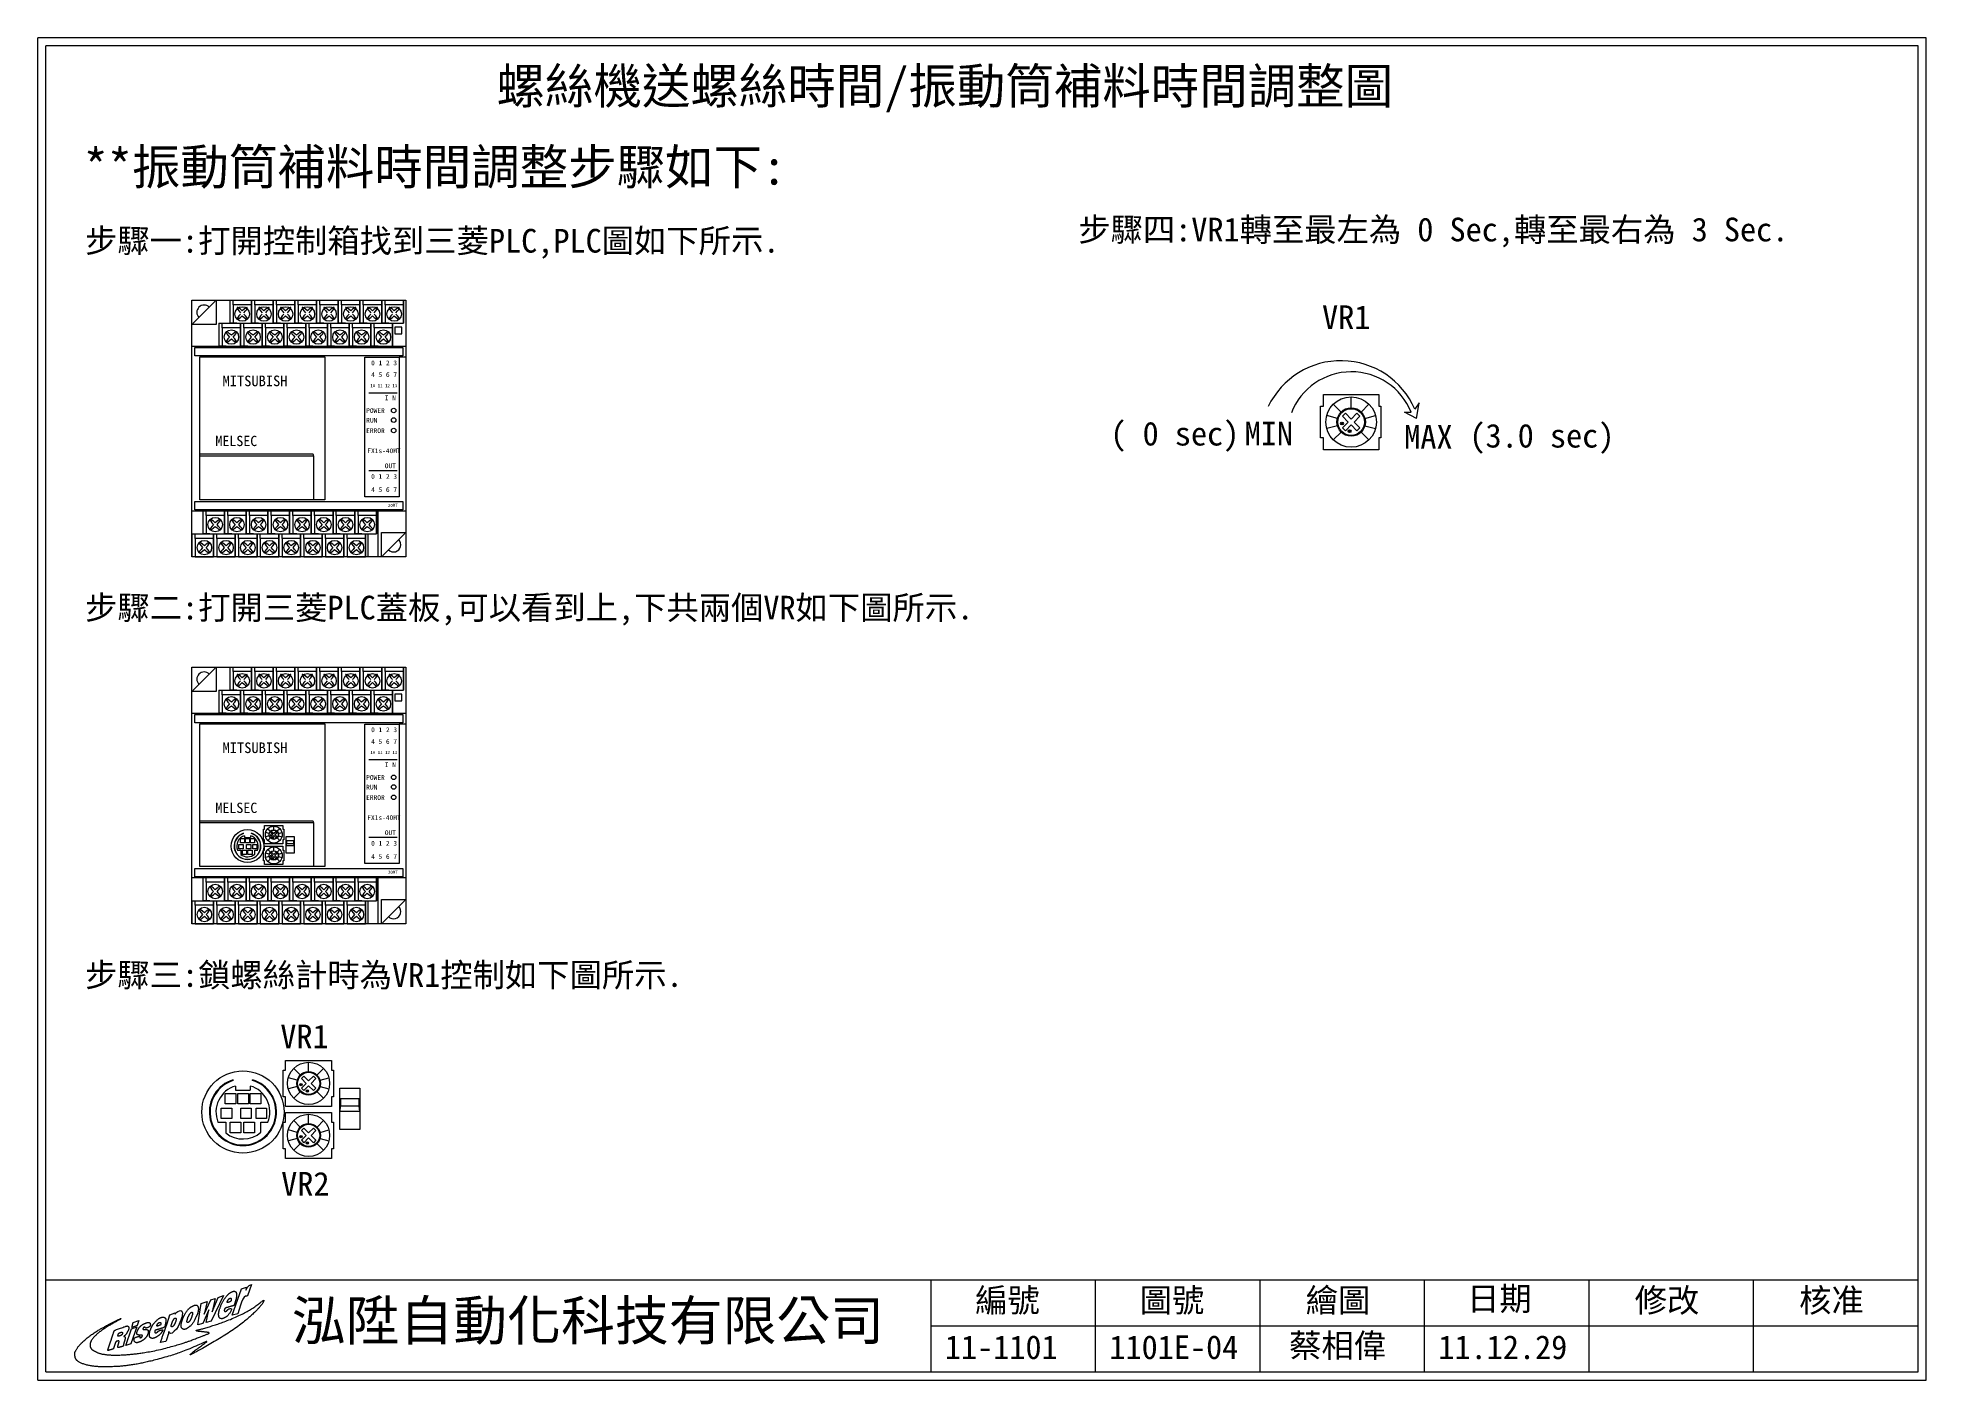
# Model space of a CAD drawing. Extents: x 325 to 612, y 3 to 207.
import ezdxf

# ---------------------------------------------------------------- set-up
doc = ezdxf.new("R2010")
doc.units = 0
for name, color, linetype in [('圖框層', 7, 'CONTINUOUS'), ('標尺寸層', 3, 'CONTINUOUS'), ('輪廓線層', 7, 'CONTINUOUS')]:
    doc.layers.add(name, color=color, linetype=linetype)
doc.styles.add('STSL', font='KAIU.TTF')

msp = doc.modelspace()

# ---------------------------------------------------------------- texts
at = {"layer": '圖框層', "color": 4, "style": 'STSL'}
for s, height, p in [('螺絲機送螺絲時間/振動筒補料時間調整圖', 5.4, (395.04, 196.94)), ('**振動筒補料時間調整步驟如下:', 5.4, (332.29, 184.66)), ('步驟一:打開控制箱找到三菱PLC,PLC圖如下所示.', 3.6, (332.51, 174.33)), ('步驟四:VR1轉至最左為 0 Sec,轉至最右為 3 Sec.', 3.6, (483.45, 176.04)), ('VR1', 3.6, (520.5, 162.72)), ('( 0 sec)', 3.6, (488.33, 145.02)), ('MIN', 3.6, (508.75, 145.05)), ('MAX', 3.6, (532.99, 144.54)), ('(3.0 sec)', 3.6, (542.89, 144.71)), ('步驟二:打開三菱PLC蓋板,可以看到上,下共兩個VR如下圖所示.', 3.6, (332.51, 118.59)), ('步驟三:鎖螺絲計時為VR1控制如下圖所示.', 3.6, (332.51, 62.77)), ('VR1', 3.6, (362.18, 53.44)), ('VR2', 3.6, (362.31, 31.05)), ('編號', 3.6, (467.78, 13.34)), ('圖號', 3.6, (492.78, 13.34)), ('繪圖', 3.6, (518.01, 13.34)), ('日期', 3.6, (542.54, 13.59)), ('修改', 3.6, (568.01, 13.34)), ('核准', 3.6, (593.01, 13.34)), ('泓陞自動化科技有限公司', 6, (363.92, 9.08)), ('11-1101', 3.6, (463.18, 6.22)), ('1101E-04', 3.6, (488.18, 6.22)), ('蔡相偉', 3.6, (515.5, 6.47)), ('11.12.29', 3.6, (538.18, 6.22))]:
    msp.add_text(s, height=height, dxfattribs=at).set_placement(p)

# ---------------------------------------------------------------- blocks, each defined once
blk = doc.blocks.new('FX1S-14MT')
at = {"layer": '標尺寸層', "color": 7}
for p, q in [((5.75, 0), (5.75, -3.5)), ((5.75, 0), (9.05, 0)), ((6.25, -0.7), (6.25, 0)), ((9.05, -0.7), (9.05, 0)), ((9.05, 0), (9.05, -3.5)), ((9.05, 0), (9.05, -3.5)), ((9.05, 0), (12.35, 0)), ((9.55, -0.7), (9.55, 0)), ((12.35, -0.7), (12.35, 0)), ((12.35, 0), (12.35, -3.5)), ((12.35, 0), (12.35, -3.5)), ((12.35, 0), (15.65, 0)), ((12.85, -0.7), (12.85, 0)), ((15.65, -0.7), (15.65, 0)), ((15.65, 0), (15.65, -3.5)), ((15.65, 0), (15.65, -3.5)), ((15.65, 0), (18.95, 0)), ((16.15, -0.7), (16.15, 0)), ((18.95, -0.7), (18.95, 0)), ((18.95, 0), (18.95, -3.5)), ((18.95, 0), (18.95, -3.5)), ((18.95, 0), (22.25, 0)), ((19.45, -0.7), (19.45, 0)), ((22.25, -0.7), (22.25, 0)), ((22.25, 0), (22.25, -3.5)), ((22.25, 0), (22.25, -3.5)), ((22.25, 0), (25.55, 0)), ((22.75, -0.7), (22.75, 0)), ((25.55, -0.7), (25.55, 0)), ((25.55, 0), (25.55, -3.5)), ((25.55, 0), (25.55, -3.5)), ((25.55, 0), (28.85, 0)), ((26.05, -0.7), (26.05, 0)), ((28.85, -0.7), (28.85, 0)), ((28.85, 0), (28.85, -3.5)), ((28.85, 0), (28.85, -3.5)), ((28.85, 0), (32.15, 0)), ((29.35, -0.7), (29.35, 0)), ((32.15, -0.7), (32.15, 0)), ((32.15, 0), (32.15, -3.5)), ((3.55, -0.15), (0.15, -3.55)), ((4.1, -3.5), (4.1, -7)), ((4.1, -3.5), (7.4, -3.5)), ((4.6, -4.2), (4.6, -3.5)), ((6.85, -3.5), (5.75, -3.5)), ((7.4, -4.2), (7.4, -3.5)), ((7.4, -3.5), (7.4, -7)), ((7.4, -3.5), (7.4, -7)), ((7.4, -3.5), (10.7, -3.5)), ((7.9, -4.2), (7.9, -3.5)), ((10.15, -3.5), (9.05, -3.5)), ((10.7, -4.2), (10.7, -3.5)), ((10.7, -3.5), (10.7, -7)), ((10.7, -3.5), (10.7, -7)), ((10.7, -3.5), (14, -3.5)), ((11.2, -4.2), (11.2, -3.5)), ((13.45, -3.5), (12.35, -3.5)), ((14, -4.2), (14, -3.5)), ((14, -3.5), (14, -7)), ((14, -3.5), (14, -7)), ((14, -3.5), (17.3, -3.5)), ((14.5, -4.2), (14.5, -3.5)), ((16.75, -3.5), (15.65, -3.5)), ((17.3, -4.2), (17.3, -3.5)), ((17.3, -3.5), (17.3, -7)), ((17.3, -3.5), (17.3, -7)), ((17.3, -3.5), (20.6, -3.5)), ((17.8, -4.2), (17.8, -3.5)), ((20.05, -3.5), (18.95, -3.5)), ((20.6, -4.2), (20.6, -3.5)), ((20.6, -3.5), (20.6, -7)), ((20.6, -3.5), (20.6, -7)), ((20.6, -3.5), (23.9, -3.5)), ((21.1, -4.2), (21.1, -3.5)), ((23.35, -3.5), (22.25, -3.5)), ((23.9, -4.2), (23.9, -3.5)), ((23.9, -3.5), (23.9, -7)), ((23.9, -3.5), (23.9, -7)), ((23.9, -3.5), (27.2, -3.5)), ((24.4, -4.2), (24.4, -3.5)), ((26.65, -3.5), (25.55, -3.5)), ((27.2, -4.2), (27.2, -3.5)), ((27.2, -3.5), (27.2, -7)), ((27.2, -3.5), (27.2, -7)), ((27.2, -3.5), (30.5, -3.5)), ((27.7, -4.2), (27.7, -3.5)), ((29.95, -3.5), (28.85, -3.5)), ((30.5, -4.2), (30.5, -3.5)), ((30.5, -3.5), (30.5, -7)), ((0, -7), (32.5, -7)), ((5.2, -7), (4.1, -7)), ((8.5, -7), (7.4, -7)), ((11.8, -7), (10.7, -7)), ((15.1, -7), (14, -7)), ((18.4, -7), (17.3, -7)), ((21.7, -7), (20.6, -7)), ((25, -7), (23.9, -7)), ((28.3, -7), (27.2, -7)), ((32.5, -8.67), (31.5, -8.67)), ((32.5, -8.78), (32.5, -9.78)), ((26.87, -14.07), (31.19, -14.07)), ((18.37, -23.41), (1.2, -23.41)), ((26.87, -25.86), (31.19, -25.86)), ((0, -32), (32.5, -32)), ((1.65, -32), (1.65, -35.5)), ((1.65, -32), (4.95, -32)), ((2.15, -32.7), (2.15, -32)), ((4.95, -32.7), (4.95, -32)), ((4.95, -32), (4.95, -35.5)), ((4.95, -32), (4.95, -35.5)), ((4.95, -32), (8.25, -32)), ((5.45, -32.7), (5.45, -32)), ((8.25, -32.7), (8.25, -32)), ((8.25, -32), (8.25, -35.5)), ((8.25, -32), (8.25, -35.5)), ((8.25, -32), (11.55, -32)), ((8.75, -32.7), (8.75, -32)), ((11.55, -32.7), (11.55, -32)), ((11.55, -32), (11.55, -35.5)), ((11.55, -32), (11.55, -35.5)), ((11.55, -32), (14.85, -32)), ((12.05, -32.7), (12.05, -32)), ((14.85, -32.7), (14.85, -32)), ((14.85, -32), (14.85, -35.5)), ((14.85, -32), (14.85, -35.5)), ((14.85, -32), (18.15, -32)), ((15.35, -32.7), (15.35, -32)), ((18.15, -32.7), (18.15, -32)), ((18.15, -32), (18.15, -35.5)), ((18.15, -32), (18.15, -35.5)), ((18.15, -32), (21.45, -32)), ((18.65, -32.7), (18.65, -32)), ((21.45, -32.7), (21.45, -32)), ((21.45, -32), (21.45, -35.5)), ((21.45, -32), (21.45, -35.5)), ((21.45, -32), (24.75, -32)), ((21.95, -32.7), (21.95, -32)), ((24.75, -32.7), (24.75, -32)), ((24.75, -32), (24.75, -35.5)), ((24.75, -32), (24.75, -35.5)), ((24.75, -32), (28.05, -32)), ((25.25, -32.7), (25.25, -32)), ((28.05, -32.7), (28.05, -32)), ((28.05, -32), (28.05, -35.5)), ((28.25, -32), (28.25, -39)), ((0, -35.5), (0, -39)), ((0, -35.5), (3.3, -35.5)), ((0.5, -36.2), (0.5, -35.5)), ((2.75, -35.5), (1.65, -35.5)), ((3.3, -36.2), (3.3, -35.5)), ((3.3, -35.5), (3.3, -39)), ((3.3, -35.5), (3.3, -39)), ((3.3, -35.5), (6.6, -35.5)), ((3.8, -36.2), (3.8, -35.5)), ((6.05, -35.5), (4.95, -35.5)), ((6.6, -36.2), (6.6, -35.5)), ((6.6, -35.5), (6.6, -39)), ((6.6, -35.5), (6.6, -39)), ((6.6, -35.5), (9.9, -35.5)), ((7.1, -36.2), (7.1, -35.5)), ((9.35, -35.5), (8.25, -35.5)), ((9.9, -36.2), (9.9, -35.5)), ((9.9, -35.5), (9.9, -39)), ((9.9, -35.5), (9.9, -39)), ((9.9, -35.5), (13.2, -35.5)), ((10.4, -36.2), (10.4, -35.5)), ((12.65, -35.5), (11.55, -35.5)), ((13.2, -36.2), (13.2, -35.5)), ((13.2, -35.5), (13.2, -39)), ((13.2, -35.5), (13.2, -39)), ((13.2, -35.5), (16.5, -35.5)), ((13.7, -36.2), (13.7, -35.5)), ((15.95, -35.5), (14.85, -35.5)), ((16.5, -36.2), (16.5, -35.5)), ((16.5, -35.5), (16.5, -39)), ((16.5, -35.5), (16.5, -39)), ((16.5, -35.5), (19.8, -35.5)), ((17, -36.2), (17, -35.5)), ((19.25, -35.5), (18.15, -35.5)), ((19.8, -36.2), (19.8, -35.5)), ((19.8, -35.5), (19.8, -39)), ((19.8, -35.5), (19.8, -39)), ((19.8, -35.5), (23.1, -35.5)), ((20.3, -36.2), (20.3, -35.5)), ((22.55, -35.5), (21.45, -35.5)), ((23.1, -36.2), (23.1, -35.5)), ((23.1, -35.5), (23.1, -39)), ((23.1, -35.5), (23.1, -39)), ((23.1, -35.5), (26.4, -35.5)), ((23.6, -36.2), (23.6, -35.5)), ((25.85, -35.5), (24.75, -35.5)), ((26.4, -36.2), (26.4, -35.5)), ((26.4, -35.5), (26.4, -39)), ((26.73, -35.5), (26.73, -39)), ((32.35, -35.45), (28.95, -38.85)), ((1.1, -39), (0, -39)), ((4.4, -39), (3.3, -39)), ((7.7, -39), (6.6, -39)), ((11, -39), (9.9, -39)), ((14.3, -39), (13.2, -39)), ((17.6, -39), (16.5, -39)), ((20.9, -39), (19.8, -39)), ((24.2, -39), (23.1, -39))]:
    blk.add_line(p, q, dxfattribs=at)
for points in [[(0, 0), (3.7, 0), (3.7, -3.7), (0, -3.7)], [(0, 0), (32.5, 0), (32.5, -39), (0, -39)], [(9.05, -0.7), (6.25, -0.7), (6.25, -3.5), (9.05, -3.5)], [(12.35, -0.7), (9.55, -0.7), (9.55, -3.5), (12.35, -3.5)], [(15.65, -0.7), (12.85, -0.7), (12.85, -3.5), (15.65, -3.5)], [(18.95, -0.7), (16.15, -0.7), (16.15, -3.5), (18.95, -3.5)], [(22.25, -0.7), (19.45, -0.7), (19.45, -3.5), (22.25, -3.5)], [(25.55, -0.7), (22.75, -0.7), (22.75, -3.5), (25.55, -3.5)], [(28.85, -0.7), (26.05, -0.7), (26.05, -3.5), (28.85, -3.5)], [(32.15, -0.7), (29.35, -0.7), (29.35, -3.5), (32.15, -3.5)], [(7.4, -4.2), (4.6, -4.2), (4.6, -7), (7.4, -7)], [(10.7, -4.2), (7.9, -4.2), (7.9, -7), (10.7, -7)], [(14, -4.2), (11.2, -4.2), (11.2, -7), (14, -7)], [(17.3, -4.2), (14.5, -4.2), (14.5, -7), (17.3, -7)], [(20.6, -4.2), (17.8, -4.2), (17.8, -7), (20.6, -7)], [(23.9, -4.2), (21.1, -4.2), (21.1, -7), (23.9, -7)], [(27.2, -4.2), (24.4, -4.2), (24.4, -7), (27.2, -7)], [(30.5, -4.2), (27.7, -4.2), (27.7, -7), (30.5, -7)], [(31.93, -4.11), (30.83, -4.11), (30.83, -5.11), (31.93, -5.11)], [(0.46, -7.2), (32.05, -7.2), (32.05, -8.47), (0.46, -8.47)], [(1.2, -8.63), (20.2, -8.63), (20.2, -30.33), (1.2, -30.33)], [(26.3, -8.67), (31.5, -8.67), (31.5, -29.87), (26.3, -29.87)], [(1.2, -23.63), (18.5, -23.63), (18.5, -30.33), (1.2, -30.33)], [(0.46, -30.6), (32.05, -30.6), (32.05, -31.87), (0.46, -31.87)], [(4.95, -32.7), (2.15, -32.7), (2.15, -35.5), (4.95, -35.5)], [(8.25, -32.7), (5.45, -32.7), (5.45, -35.5), (8.25, -35.5)], [(11.55, -32.7), (8.75, -32.7), (8.75, -35.5), (11.55, -35.5)], [(14.85, -32.7), (12.05, -32.7), (12.05, -35.5), (14.85, -35.5)], [(18.15, -32.7), (15.35, -32.7), (15.35, -35.5), (18.15, -35.5)], [(21.45, -32.7), (18.65, -32.7), (18.65, -35.5), (21.45, -35.5)], [(24.75, -32.7), (21.95, -32.7), (21.95, -35.5), (24.75, -35.5)], [(28.05, -32.7), (25.25, -32.7), (25.25, -35.5), (28.05, -35.5)], [(3.3, -36.2), (0.5, -36.2), (0.5, -39), (3.3, -39)], [(6.6, -36.2), (3.8, -36.2), (3.8, -39), (6.6, -39)], [(9.9, -36.2), (7.1, -36.2), (7.1, -39), (9.9, -39)], [(13.2, -36.2), (10.4, -36.2), (10.4, -39), (13.2, -39)], [(16.5, -36.2), (13.7, -36.2), (13.7, -39), (16.5, -39)], [(19.8, -36.2), (17, -36.2), (17, -39), (19.8, -39)], [(23.1, -36.2), (20.3, -36.2), (20.3, -39), (23.1, -39)], [(26.4, -36.2), (23.6, -36.2), (23.6, -39), (26.4, -39)], [(28.8, -35.3), (32.5, -35.3), (32.5, -39), (28.8, -39)]]:
    blk.add_lwpolyline(points, close=True, dxfattribs=at)
for centre, radius in [((7.65, -2.1), 1.1), ((10.95, -2.1), 1.1), ((14.25, -2.1), 1.1), ((17.55, -2.1), 1.1), ((20.85, -2.1), 1.1), ((24.15, -2.1), 1.1), ((27.45, -2.1), 1.1), ((30.75, -2.1), 1.1), ((6, -5.6), 1.1), ((9.3, -5.6), 1.1), ((12.6, -5.6), 1.1), ((15.9, -5.6), 1.1), ((19.2, -5.6), 1.1), ((22.5, -5.6), 1.1), ((25.8, -5.6), 1.1), ((29.1, -5.6), 1.1), ((30.67, -16.76), 0.346), ((30.67, -18.22), 0.346), ((30.67, -19.8), 0.346), ((3.55, -34.1), 1.1), ((6.85, -34.1), 1.1), ((10.15, -34.1), 1.1), ((13.45, -34.1), 1.1), ((16.75, -34.1), 1.1), ((20.05, -34.1), 1.1), ((23.35, -34.1), 1.1), ((26.65, -34.1), 1.1), ((1.9, -37.6), 1.1), ((5.2, -37.6), 1.1), ((8.5, -37.6), 1.1), ((11.8, -37.6), 1.1), ((15.1, -37.6), 1.1), ((18.4, -37.6), 1.1), ((21.7, -37.6), 1.1), ((25, -37.6), 1.1)]:
    blk.add_circle(centre, radius, dxfattribs=at)
for centre, start, end in [((1.85, -1.85), 45, 225), ((30.65, -37.15), 225, 45)]:
    blk.add_arc(centre, 1.1, start, end, dxfattribs=at)
for centre, major_axis, ratio, start_param, end_param in [((7.65, -1.9), (-0.778, 0.778), 0.176168, 4.886768, 7.679603), ((7.65, -2.1), (0.778, 0.778), 0.176168, 1.745175, 4.53801), ((7.65, -1.9), (0.778, 0.778), 0.176168, 4.886768, 7.679603), ((7.65, -2.1), (-0.778, 0.778), 0.176168, 8.02836, 10.821195), ((10.95, -1.9), (-0.778, 0.778), 0.176168, 4.886768, 7.679603), ((10.95, -2.1), (0.778, 0.778), 0.176168, 1.745175, 4.53801), ((10.95, -1.9), (0.778, 0.778), 0.176168, 4.886768, 7.679603), ((10.95, -2.1), (-0.778, 0.778), 0.176168, 8.02836, 10.821195), ((14.25, -1.9), (-0.778, 0.778), 0.176168, 4.886768, 7.679603), ((14.25, -2.1), (0.778, 0.778), 0.176168, 1.745175, 4.53801), ((14.25, -1.9), (0.778, 0.778), 0.176168, 4.886768, 7.679603), ((14.25, -2.1), (-0.778, 0.778), 0.176168, 8.02836, 10.821195), ((17.55, -1.9), (-0.778, 0.778), 0.176168, 4.886768, 7.679603), ((17.55, -2.1), (0.778, 0.778), 0.176168, 1.745175, 4.53801), ((17.55, -1.9), (0.778, 0.778), 0.176168, 4.886768, 7.679603), ((17.55, -2.1), (-0.778, 0.778), 0.176168, 8.02836, 10.821195), ((20.85, -1.9), (-0.778, 0.778), 0.176168, 4.886768, 7.679603), ((20.85, -2.1), (0.778, 0.778), 0.176168, 1.745175, 4.53801), ((20.85, -1.9), (0.778, 0.778), 0.176168, 4.886768, 7.679603), ((20.85, -2.1), (-0.778, 0.778), 0.176168, 8.02836, 10.821195), ((24.15, -1.9), (-0.778, 0.778), 0.176168, 4.886768, 7.679603), ((24.15, -2.1), (0.778, 0.778), 0.176168, 1.745175, 4.53801), ((24.15, -1.9), (0.778, 0.778), 0.176168, 4.886768, 7.679603), ((24.15, -2.1), (-0.778, 0.778), 0.176168, 8.02836, 10.821195), ((27.45, -1.9), (-0.778, 0.778), 0.176168, 4.886768, 7.679603), ((27.45, -2.1), (0.778, 0.778), 0.176168, 1.745175, 4.53801), ((27.45, -1.9), (0.778, 0.778), 0.176168, 4.886768, 7.679603), ((27.45, -2.1), (-0.778, 0.778), 0.176168, 8.02836, 10.821195), ((30.75, -1.9), (-0.778, 0.778), 0.176168, 4.886768, 7.679603), ((30.75, -2.1), (0.778, 0.778), 0.176168, 1.745175, 4.53801), ((30.75, -1.9), (0.778, 0.778), 0.176168, 4.886768, 7.679603), ((30.75, -2.1), (-0.778, 0.778), 0.176168, 8.02836, 10.821195), ((6, -5.6), (-0.778, 0.778), 0.176168, 4.886768, 7.679603), ((6, -5.6), (0.778, 0.778), 0.176168, 1.745175, 4.53801), ((6, -5.6), (0.778, 0.778), 0.176168, 4.886768, 7.679603), ((6, -5.6), (-0.778, 0.778), 0.176168, 8.02836, 10.821195), ((9.3, -5.6), (-0.778, 0.778), 0.176168, 4.886768, 7.679603), ((9.3, -5.6), (0.778, 0.778), 0.176168, 1.745175, 4.53801), ((9.3, -5.6), (0.778, 0.778), 0.176168, 4.886768, 7.679603), ((9.3, -5.6), (-0.778, 0.778), 0.176168, 8.02836, 10.821195), ((12.6, -5.6), (-0.778, 0.778), 0.176168, 4.886768, 7.679603), ((12.6, -5.6), (0.778, 0.778), 0.176168, 1.745175, 4.53801), ((12.6, -5.6), (0.778, 0.778), 0.176168, 4.886768, 7.679603), ((12.6, -5.6), (-0.778, 0.778), 0.176168, 8.02836, 10.821195), ((15.9, -5.6), (-0.778, 0.778), 0.176168, 4.886768, 7.679603), ((15.9, -5.6), (0.778, 0.778), 0.176168, 1.745175, 4.53801), ((15.9, -5.6), (0.778, 0.778), 0.176168, 4.886768, 7.679603), ((15.9, -5.6), (-0.778, 0.778), 0.176168, 8.02836, 10.821195), ((19.2, -5.6), (-0.778, 0.778), 0.176168, 4.886768, 7.679603), ((19.2, -5.6), (0.778, 0.778), 0.176168, 1.745175, 4.53801), ((19.2, -5.6), (0.778, 0.778), 0.176168, 4.886768, 7.679603), ((19.2, -5.6), (-0.778, 0.778), 0.176168, 8.02836, 10.821195), ((22.5, -5.6), (-0.778, 0.778), 0.176168, 4.886768, 7.679603), ((22.5, -5.6), (0.778, 0.778), 0.176168, 1.745175, 4.53801), ((22.5, -5.6), (0.778, 0.778), 0.176168, 4.886768, 7.679603), ((22.5, -5.6), (-0.778, 0.778), 0.176168, 8.02836, 10.821195), ((25.8, -5.6), (-0.778, 0.778), 0.176168, 4.886768, 7.679603), ((25.8, -5.6), (0.778, 0.778), 0.176168, 1.745175, 4.53801), ((25.8, -5.6), (0.778, 0.778), 0.176168, 4.886768, 7.679603), ((25.8, -5.6), (-0.778, 0.778), 0.176168, 8.02836, 10.821195), ((29.1, -5.6), (-0.778, 0.778), 0.176168, 4.886768, 7.679603), ((29.1, -5.6), (0.778, 0.778), 0.176168, 1.745175, 4.53801), ((29.1, -5.6), (0.778, 0.778), 0.176168, 4.886768, 7.679603), ((29.1, -5.6), (-0.778, 0.778), 0.176168, 8.02836, 10.821195), ((18.37, -23.63), (0, 0.227), 0.577995, 4.712389, 6.283185), ((3.55, -34.1), (-0.778, 0.778), 0.176168, 4.886768, 7.679603), ((3.55, -34.1), (0.778, 0.778), 0.176168, 1.745175, 4.53801), ((3.55, -34.1), (0.778, 0.778), 0.176168, 4.886768, 7.679603), ((3.55, -34.1), (-0.778, 0.778), 0.176168, 8.02836, 10.821195), ((6.85, -34.1), (-0.778, 0.778), 0.176168, 4.886768, 7.679603), ((6.85, -34.1), (0.778, 0.778), 0.176168, 1.745175, 4.53801), ((6.85, -34.1), (0.778, 0.778), 0.176168, 4.886768, 7.679603), ((6.85, -34.1), (-0.778, 0.778), 0.176168, 8.02836, 10.821195), ((10.15, -34.1), (-0.778, 0.778), 0.176168, 4.886768, 7.679603), ((10.15, -34.1), (0.778, 0.778), 0.176168, 1.745175, 4.53801), ((10.15, -34.1), (0.778, 0.778), 0.176168, 4.886768, 7.679603), ((10.15, -34.1), (-0.778, 0.778), 0.176168, 8.02836, 10.821195), ((13.45, -34.1), (-0.778, 0.778), 0.176168, 4.886768, 7.679603), ((13.45, -34.1), (0.778, 0.778), 0.176168, 1.745175, 4.53801), ((13.45, -34.1), (0.778, 0.778), 0.176168, 4.886768, 7.679603), ((13.45, -34.1), (-0.778, 0.778), 0.176168, 8.02836, 10.821195), ((16.75, -34.1), (-0.778, 0.778), 0.176168, 4.886768, 7.679603), ((16.75, -34.1), (0.778, 0.778), 0.176168, 1.745175, 4.53801), ((16.75, -34.1), (0.778, 0.778), 0.176168, 4.886768, 7.679603), ((16.75, -34.1), (-0.778, 0.778), 0.176168, 8.02836, 10.821195), ((20.05, -34.1), (-0.778, 0.778), 0.176168, 4.886768, 7.679603), ((20.05, -34.1), (0.778, 0.778), 0.176168, 1.745175, 4.53801), ((20.05, -34.1), (0.778, 0.778), 0.176168, 4.886768, 7.679603), ((20.05, -34.1), (-0.778, 0.778), 0.176168, 8.02836, 10.821195), ((23.35, -34.1), (-0.778, 0.778), 0.176168, 4.886768, 7.679603), ((23.35, -34.1), (0.778, 0.778), 0.176168, 1.745175, 4.53801), ((23.35, -34.1), (0.778, 0.778), 0.176168, 4.886768, 7.679603), ((23.35, -34.1), (-0.778, 0.778), 0.176168, 8.02836, 10.821195), ((26.65, -34.1), (-0.778, 0.778), 0.176168, 4.886768, 7.679603), ((26.65, -34.1), (0.778, 0.778), 0.176168, 1.745175, 4.53801), ((26.65, -34.1), (0.778, 0.778), 0.176168, 4.886768, 7.679603), ((26.65, -34.1), (-0.778, 0.778), 0.176168, 8.02836, 10.821195), ((1.9, -37.6), (-0.778, 0.778), 0.176168, 4.886768, 7.679603), ((1.9, -37.6), (0.778, 0.778), 0.176168, 4.886768, 7.679603), ((5.2, -37.6), (-0.778, 0.778), 0.176168, 4.886768, 7.679603), ((5.2, -37.6), (0.778, 0.778), 0.176168, 4.886768, 7.679603), ((8.5, -37.6), (-0.778, 0.778), 0.176168, 4.886768, 7.679603), ((8.5, -37.6), (0.778, 0.778), 0.176168, 4.886768, 7.679603), ((11.8, -37.6), (-0.778, 0.778), 0.176168, 4.886768, 7.679603), ((11.8, -37.6), (0.778, 0.778), 0.176168, 4.886768, 7.679603), ((15.1, -37.6), (-0.778, 0.778), 0.176168, 4.886768, 7.679603), ((15.1, -37.6), (0.778, 0.778), 0.176168, 4.886768, 7.679603), ((18.4, -37.6), (-0.778, 0.778), 0.176168, 4.886768, 7.679603), ((18.4, -37.6), (0.778, 0.778), 0.176168, 4.886768, 7.679603), ((21.7, -37.6), (-0.778, 0.778), 0.176168, 4.886768, 7.679603), ((21.7, -37.6), (0.778, 0.778), 0.176168, 4.886768, 7.679603), ((25, -37.6), (-0.778, 0.778), 0.176168, 4.886768, 7.679603), ((25, -37.6), (0.778, 0.778), 0.176168, 4.886768, 7.679603), ((1.9, -37.6), (0.778, 0.778), 0.176168, 1.745175, 4.53801), ((1.9, -37.6), (-0.778, 0.778), 0.176168, 8.02836, 10.821195), ((5.2, -37.6), (0.778, 0.778), 0.176168, 1.745175, 4.53801), ((5.2, -37.6), (-0.778, 0.778), 0.176168, 8.02836, 10.821195), ((8.5, -37.6), (0.778, 0.778), 0.176168, 1.745175, 4.53801), ((8.5, -37.6), (-0.778, 0.778), 0.176168, 8.02836, 10.821195), ((11.8, -37.6), (0.778, 0.778), 0.176168, 1.745175, 4.53801), ((11.8, -37.6), (-0.778, 0.778), 0.176168, 8.02836, 10.821195), ((15.1, -37.6), (0.778, 0.778), 0.176168, 1.745175, 4.53801), ((15.1, -37.6), (-0.778, 0.778), 0.176168, 8.02836, 10.821195), ((18.4, -37.6), (0.778, 0.778), 0.176168, 1.745175, 4.53801), ((18.4, -37.6), (-0.778, 0.778), 0.176168, 8.02836, 10.821195), ((21.7, -37.6), (0.778, 0.778), 0.176168, 1.745175, 4.53801), ((21.7, -37.6), (-0.778, 0.778), 0.176168, 8.02836, 10.821195), ((25, -37.6), (0.778, 0.778), 0.176168, 1.745175, 4.53801), ((25, -37.6), (-0.778, 0.778), 0.176168, 8.02836, 10.821195)]:
    blk.add_ellipse(centre, major_axis=major_axis, ratio=ratio, start_param=start_param, end_param=end_param, dxfattribs=at)
at = {"layer": '圖框層', "color": 4, "style": 'STSL'}
for s, height, p in [('MITSUBISH', 1.61, (4.67, -13.07)), ('4 5 6 7', 0.72, (27.24, -11.68)), ('0 1 2 3', 0.72, (27.24, -9.89)), ('10 11 12 13', 0.4752, (27.12, -13.22)), ('POWER', 0.72, (26.49, -17.14)), ('I N', 0.72, (29.32, -15.2)), ('RUN', 0.72, (26.49, -18.61)), ('ERROR', 0.72, (26.49, -20.19)), ('MELSEC', 1.56, (3.57, -22.17)), ('FX1s-40MT', 0.72, (26.66, -23.24)), ('OUT', 0.72, (29.32, -25.53)), ('4 5 6 7', 0.72, (27.24, -29.15)), ('0 1 2 3', 0.72, (27.24, -27.14)), ('20MT', 0.475, (29.8, -31.41))]:
    blk.add_text(s, height=height, dxfattribs=at).set_placement(p)
blk = doc.blocks.new('PLC-VR1&VR2')
at = {"layer": '標尺寸層'}
h = blk.add_hatch(color=7, dxfattribs=at)
edge = h.paths.add_edge_path()
edge.add_arc((16.76, -4.27), 0.178, 0, 360)
h = blk.add_hatch(color=7, dxfattribs=at)
edge = h.paths.add_edge_path()
edge.add_arc((17.72, -5.23), 0.178, 0, 360)
h = blk.add_hatch(color=7, dxfattribs=at)
edge = h.paths.add_edge_path()
edge.add_arc((16.76, -12.18), 0.178, 0, 360)
h = blk.add_hatch(color=7, dxfattribs=at)
edge = h.paths.add_edge_path()
edge.add_arc((17.72, -13.14), 0.178, 0, 360)
at = {"layer": '標尺寸層', "color": 7}
for p, q in [((15.66, -1.82), (16.64, -2.8)), ((17.91, -2.28), (17.91, -0.88)), ((20.17, -1.82), (19.19, -2.8)), ((6.46, -3.65), (6.46, -3.55)), ((6.81, -4.49), (6.81, -5.13)), ((6.81, -5.13), (9.05, -5.13)), ((9.05, -4.49), (9.05, -5.13)), ((9.4, -3.65), (9.4, -3.55)), ((16.18, -3.61), (14.83, -3.25)), ((16.18, -4.54), (14.83, -4.9)), ((16.64, -5.35), (15.66, -6.34)), ((19.19, -5.35), (20.17, -6.34)), ((19.65, -3.61), (21, -3.25)), ((19.65, -4.54), (21, -4.9)), ((22.83, -6.37), (22.67, -6.53)), ((22.67, -8.35), (22.83, -7.49)), ((22.83, -7.49), (22.83, -6.37)), ((22.83, -7.49), (25.57, -7.49)), ((25.57, -7.49), (25.57, -6.37)), ((25.57, -6.37), (25.7, -6.37)), ((25.7, -8.35), (25.57, -7.49)), ((16.18, -11.52), (14.83, -11.16)), ((15.66, -9.73), (16.64, -10.71)), ((17.91, -10.18), (17.91, -8.79)), ((20.17, -9.73), (19.19, -10.71)), ((19.65, -11.52), (21, -11.16)), ((16.18, -12.45), (14.83, -12.81)), ((16.64, -13.26), (15.66, -14.24)), ((19.19, -13.26), (20.17, -14.24)), ((19.65, -12.45), (21, -12.81))]:
    blk.add_line(p, q, dxfattribs=at)
for points in [[(14.41, -6.1), (14.05, -6.1), (14.05, -2.05), (14.41, -2.05)], [(14.41, -2.05), (14.41, -0.58), (21.41, -0.58), (21.41, -2.05)], [(21.41, -2.05), (21.68, -2.05), (21.68, -6.1), (21.41, -6.1)], [(17.54, -4.08), (16.81, -3.34), (17.18, -2.97), (17.91, -3.71)], [(17.54, -4.08), (16.81, -4.81), (17.18, -5.18), (17.91, -4.45)], [(18.28, -4.08), (19.02, -3.34), (18.65, -2.97), (17.91, -3.71)], [(18.28, -4.08), (19.02, -4.81), (18.65, -5.18), (17.91, -4.45)], [(21.41, -6.1), (21.41, -7.58), (14.41, -7.58), (14.41, -6.1)], [(14.41, -9.96), (14.41, -8.48), (21.41, -8.48), (21.41, -9.96)], [(25.7, -6.37), (25.7, -8.35), (22.67, -8.35), (22.67, -6.37)], [(22.83, -6.37), (25.57, -6.37)], [(4.13, -9.98), (5.34, -9.98), (5.34, -11.61)], [(10.67, -11.48), (10.67, -9.98), (11.73, -9.98)], [(14.41, -14.01), (14.05, -14.01), (14.05, -9.96), (14.41, -9.96)], [(17.54, -11.98), (16.81, -11.25), (17.18, -10.88), (17.91, -11.61)], [(18.28, -11.98), (19.02, -11.25), (18.65, -10.88), (17.91, -11.61)], [(21.41, -9.96), (21.68, -9.96), (21.68, -14.01), (21.41, -14.01)], [(21.41, -14.01), (21.41, -15.48), (14.41, -15.48), (14.41, -14.01)], [(17.54, -11.98), (16.81, -12.72), (17.18, -13.09), (17.91, -12.35)], [(18.28, -11.98), (19.02, -12.72), (18.65, -13.09), (17.91, -12.35)]]:
    blk.add_lwpolyline(points, dxfattribs=at)
for points in [[(5.24, -5.61), (6.84, -5.61), (6.84, -7.21), (5.24, -7.21)], [(7.15, -5.61), (8.75, -5.61), (8.75, -7.21), (7.15, -7.21)], [(9.05, -5.61), (10.65, -5.61), (10.65, -7.21), (9.05, -7.21)], [(22.67, -4.81), (25.7, -4.81), (25.7, -11.07), (22.67, -11.07)], [(4.63, -7.82), (6.23, -7.82), (6.23, -9.42), (4.63, -9.42)], [(7.6, -7.82), (9.2, -7.82), (9.2, -9.42), (7.6, -9.42)], [(9.93, -7.82), (11.53, -7.82), (11.53, -9.42), (9.93, -9.42)], [(6, -9.98), (7.6, -9.98), (7.6, -11.58), (6, -11.58)], [(8.08, -9.98), (9.68, -9.98), (9.68, -11.58), (8.08, -11.58)]]:
    blk.add_lwpolyline(points, close=True, dxfattribs=at)
for centre, radius in [((7.93, -8.43), 6.25), ((17.91, -4.08), 3.2), ((17.91, -4.08), 1.8), ((17.91, -4.08), 1.69), ((16.76, -4.27), 0.178), ((17.72, -5.23), 0.178), ((17.91, -11.98), 3.2), ((17.91, -11.98), 1.8), ((17.91, -11.98), 1.69), ((16.76, -12.18), 0.178), ((17.72, -13.14), 0.178)]:
    blk.add_circle(centre, radius, dxfattribs=at)
for radius, start, end in [(5.1, 106.7199, 73.2801), (5, 107.0644, 72.9356), (4.1, 105.8749, 202.154), (4.1, 337.846, 74.1251), (4.1, 230.7742, 311.8924)]:
    blk.add_arc((7.93, -8.43), radius, start, end, dxfattribs=at)

# ---------------------------------------------------------------- hatches: boundary and pattern name
at = {"layer": '標尺寸層'}
h = msp.add_hatch(color=7, dxfattribs=at)
edge = h.paths.add_edge_path()
edge.add_arc((523.53, 148.35), 0.213, 0, 360)
h = msp.add_hatch(color=7, dxfattribs=at)
edge = h.paths.add_edge_path()
edge.add_arc((524.69, 147.2), 0.213, 0, 360)

# ---------------------------------------------------------------- linework, layer by layer
at = {"layer": '圖框層', "color": 7}
for p, q in [((612.32, 206.97), (325.32, 206.97)), ((325.32, 3), (325.32, 206.97)), ((612.32, 3), (612.32, 206.97)), ((611.07, 205.72), (326.57, 205.72)), ((326.57, 4.25), (326.57, 205.72)), ((611.07, 4.25), (611.07, 205.72)), ((326.57, 18.25), (611.07, 18.25)), ((461.07, 4.25), (461.07, 18.25)), ((486.07, 4.25), (486.07, 18.25)), ((511.07, 4.25), (511.07, 18.25)), ((536.07, 4.25), (536.07, 18.25)), ((561.07, 4.25), (561.07, 18.25)), ((586.07, 4.25), (586.07, 18.25)), ((461.07, 11.25), (611.07, 11.25)), ((325.32, 3), (612.32, 3)), ((326.57, 4.25), (611.07, 4.25))]:
    msp.add_line(p, q, dxfattribs=at)
at = {"layer": '標尺寸層', "color": 7}
for p, q in [((524.92, 150.74), (524.92, 152.42)), ((522.83, 149.14), (521.22, 149.58)), ((522.21, 151.3), (523.39, 150.11)), ((527.63, 151.3), (526.45, 150.11)), ((527.01, 149.14), (528.62, 149.58)), ((534.84, 149.14), (533.05, 150.08)), ((533.05, 150.08), (534.03, 150.07)), ((535.27, 151.51), (534.6, 150.56)), ((534.84, 149.14), (535.27, 151.51)), ((522.83, 148.03), (521.22, 147.59)), ((523.39, 147.06), (522.21, 145.87)), ((526.45, 147.06), (527.63, 145.87)), ((527.01, 148.03), (528.62, 147.59))]:
    msp.add_line(p, q, dxfattribs=at)
for points in [[(520.72, 151.01), (520.72, 152.78), (529.12, 152.78), (529.12, 151.01)], [(520.72, 146.16), (520.28, 146.16), (520.28, 151.01), (520.72, 151.01)], [(524.48, 148.58), (523.59, 149.47), (524.04, 149.91), (524.92, 149.03)], [(525.36, 148.58), (526.25, 149.47), (525.8, 149.91), (524.92, 149.03)], [(529.12, 151.01), (529.44, 151.01), (529.44, 146.16), (529.12, 146.16)], [(524.48, 148.58), (523.59, 147.7), (524.04, 147.26), (524.92, 148.14)], [(525.36, 148.58), (526.25, 147.7), (525.8, 147.26), (524.92, 148.14)], [(529.12, 146.16), (529.12, 144.38), (520.72, 144.38), (520.72, 146.16)]]:
    msp.add_lwpolyline(points, dxfattribs=at)
for centre, radius in [((524.92, 148.58), 3.83), ((524.92, 148.58), 2.16), ((524.92, 148.58), 2.03), ((523.53, 148.35), 0.213), ((524.69, 147.2), 0.213)]:
    msp.add_circle(centre, radius, dxfattribs=at)
for centre, radius, start, end in [((523.37, 145.65), 12.25, 23.5785, 154.4129), ((524.95, 146.45), 9.77, 21.7396, 158.8812)]:
    msp.add_arc(centre, radius, start, end, dxfattribs=at)
at = {"layer": '輪廓線層', "color": 116}
for points in [[(356.48, 15.3), (356.29, 14.87), (356.14, 14.41), (355.71, 13.11), (354.85, 12.88), (356.26, 16.87), (357.05, 17.15), (356.92, 16.7), (357.17, 17.13), (357.46, 17.39), (357.78, 17.53), (357.19, 15.83), (357.06, 15.78), (356.9, 15.76), (356.69, 15.62)], [(347.57, 10.73), (347.54, 10.73), (347.51, 10.73), (347.48, 10.74), (347.45, 10.75), (347.42, 10.76), (347.4, 10.77), (347.37, 10.78), (347.35, 10.8), (347.32, 10.81), (347.3, 10.83), (347.28, 10.85), (347.26, 10.86), (347.24, 10.88), (347.22, 10.9), (347.2, 10.92), (347.19, 10.94), (347.17, 10.97), (347.16, 10.99), (347.15, 11.02), (347.14, 11.04), (347.13, 11.07), (347.12, 11.1), (347.11, 11.12), (347.11, 11.15), (347.1, 11.18), (347.1, 11.22), (347.1, 11.25), (347.1, 11.28), (347.1, 11.31), (347.1, 11.35), (347.1, 11.38), (347.1, 11.42), (347.11, 11.46), (347.11, 11.49), (347.12, 11.53), (347.13, 11.57), (347.13, 11.61), (347.14, 11.65), (347.15, 11.69), (347.16, 11.73), (347.17, 11.78), (347.18, 11.82), (347.19, 11.86), (347.21, 11.9), (347.22, 11.94), (347.23, 11.98), (347.24, 12.02), (347.25, 12.06), (347.27, 12.1), (347.28, 12.13), (347.29, 12.17), (347.31, 12.2), (347.32, 12.24), (347.34, 12.28), (347.36, 12.32), (347.37, 12.36), (347.39, 12.41), (347.41, 12.46), (347.43, 12.51), (347.46, 12.57), (347.48, 12.63), (347.51, 12.69), (347.54, 12.76), (347.57, 12.83), (347.61, 12.9), (347.65, 12.98), (347.69, 13.05), (347.74, 13.13), (347.78, 13.21), (347.83, 13.28), (347.88, 13.36), (347.92, 13.43), (347.97, 13.5), (348.02, 13.56), (348.07, 13.62), (348.12, 13.68), (348.16, 13.73), (348.21, 13.78), (348.25, 13.83), (348.3, 13.87), (348.34, 13.91), (348.38, 13.95), (348.42, 13.99), (348.46, 14.02), (348.5, 14.05), (348.54, 14.08), (348.58, 14.1), (348.63, 14.13), (348.67, 14.15), (348.71, 14.18), (348.75, 14.2), (348.79, 14.22), (348.83, 14.24), (348.87, 14.26), (348.9, 14.28), (348.93, 14.29), (348.96, 14.31), (348.99, 14.32), (349.01, 14.33), (349.04, 14.34), (349.06, 14.35), (349.08, 14.36), (349.1, 14.37), (349.13, 14.38), (349.15, 14.39), (349.18, 14.39), (349.2, 14.4), (349.23, 14.4), (349.26, 14.41), (349.29, 14.41), (349.32, 14.41), (349.34, 14.41), (349.37, 14.41), (349.4, 14.41), (349.42, 14.41), (349.45, 14.4), (349.47, 14.39), (349.49, 14.38), (349.52, 14.37), (349.54, 14.35), (349.56, 14.34), (349.58, 14.31), (349.61, 14.29), (349.63, 14.27), (349.65, 14.24), (349.66, 14.21), (349.68, 14.17), (349.69, 14.13), (349.71, 14.09), (349.72, 14.05), (349.72, 14.01), (349.73, 13.96), (349.73, 13.91), (349.73, 13.86), (349.73, 13.8), (349.73, 13.75), (349.73, 13.69), (349.72, 13.63), (349.71, 13.57), (349.71, 13.51), (349.7, 13.44), (349.68, 13.38), (349.67, 13.32), (349.65, 13.26), (349.63, 13.21), (349.61, 13.15), (349.59, 13.09), (349.57, 13.04), (349.54, 12.99), (349.52, 12.93), (349.49, 12.88), (349.47, 12.83), (349.44, 12.78), (349.42, 12.72), (349.39, 12.67), (349.37, 12.61), (349.34, 12.56), (349.31, 12.5), (349.29, 12.44), (349.26, 12.38), (349.23, 12.31), (349.2, 12.25), (349.17, 12.18), (349.14, 12.11), (349.1, 12.04), (349.07, 11.97), (349.03, 11.89), (348.98, 11.82), (348.94, 11.75), (348.89, 11.67), (348.84, 11.6), (348.78, 11.53), (348.73, 11.47), (348.67, 11.4), (348.62, 11.34), (348.56, 11.28), (348.51, 11.23), (348.45, 11.19), (348.4, 11.14), (348.34, 11.1), (348.29, 11.07), (348.24, 11.03), (348.2, 11), (348.15, 10.97), (348.11, 10.94), (348.07, 10.92), (348.03, 10.89), (348, 10.87), (347.96, 10.85), (347.93, 10.83), (347.89, 10.81), (347.86, 10.79), (347.82, 10.78), (347.78, 10.77), (347.75, 10.75), (347.71, 10.74), (347.67, 10.74), (347.64, 10.73), (347.6, 10.73)], [(350.43, 11.61), (349.65, 11.44), (350.17, 14.67), (351.04, 14.98), (350.59, 13.06), (351.62, 15.2), (352.28, 15.42), (351.8, 13.4), (352.74, 15.58), (353.55, 15.88), (351.67, 11.96), (350.89, 11.76), (351.34, 13.67)], [(355.27, 14.73), (355.25, 14.68), (355.24, 14.64), (355.22, 14.6), (355.21, 14.56), (355.2, 14.52), (355.19, 14.49), (355.17, 14.46), (355.16, 14.43), (355.15, 14.41), (355.14, 14.39), (355.13, 14.37), (355.11, 14.35), (355.1, 14.34), (355.08, 14.33), (355.06, 14.32), (355.04, 14.31), (355.01, 14.3), (354.99, 14.29), (354.95, 14.29), (354.92, 14.28), (354.88, 14.27), (354.84, 14.26), (354.79, 14.25), (354.73, 14.24), (354.68, 14.22), (354.61, 14.2), (354.55, 14.19), (354.48, 14.17), (354.42, 14.15), (354.35, 14.13), (354.29, 14.11), (354.23, 14.09), (354.17, 14.07), (354.12, 14.06), (354.07, 14.04), (354.02, 14.03), (353.98, 14.01), (353.94, 14), (353.91, 13.99), (353.88, 13.98), (353.85, 13.97), (353.83, 13.96), (353.81, 13.95), (353.79, 13.94), (353.78, 13.93), (353.77, 13.92), (353.75, 13.9), (353.74, 13.89), (353.73, 13.87), (353.72, 13.85), (353.71, 13.82), (353.71, 13.8), (353.7, 13.78), (353.69, 13.75), (353.68, 13.73), (353.68, 13.7), (353.68, 13.68), (353.67, 13.66), (353.67, 13.63), (353.67, 13.61), (353.67, 13.59), (353.67, 13.58), (353.67, 13.56), (353.68, 13.54), (353.68, 13.53), (353.69, 13.51), (353.7, 13.5), (353.7, 13.49), (353.71, 13.48), (353.72, 13.47), (353.74, 13.46), (353.75, 13.46), (353.77, 13.45), (353.78, 13.45), (353.8, 13.45), (353.82, 13.45), (353.84, 13.45), (353.86, 13.45), (353.87, 13.46), (353.89, 13.46), (353.91, 13.47), (353.93, 13.48), (353.95, 13.49), (353.97, 13.5), (353.99, 13.51), (354.01, 13.53), (354.03, 13.54), (354.05, 13.56), (354.07, 13.57), (354.09, 13.59), (354.11, 13.61), (354.12, 13.63), (354.14, 13.65), (354.16, 13.67), (354.17, 13.69), (354.19, 13.7), (354.2, 13.72), (354.21, 13.74), (354.22, 13.76), (354.24, 13.77), (354.26, 13.79), (354.29, 13.8), (354.32, 13.82), (354.37, 13.84), (354.42, 13.85), (354.48, 13.87), (354.54, 13.88), (354.61, 13.88), (354.66, 13.88), (354.71, 13.87), (354.75, 13.84), (354.77, 13.8), (354.76, 13.74), (354.75, 13.67), (354.71, 13.59), (354.67, 13.5), (354.61, 13.4), (354.55, 13.31), (354.49, 13.21), (354.42, 13.12), (354.36, 13.04), (354.3, 12.97), (354.24, 12.9), (354.18, 12.84), (354.13, 12.79), (354.08, 12.74), (354.03, 12.7), (353.98, 12.66), (353.94, 12.63), (353.9, 12.6), (353.86, 12.57), (353.82, 12.55), (353.79, 12.53), (353.75, 12.51), (353.72, 12.49), (353.69, 12.48), (353.66, 12.46), (353.63, 12.45), (353.61, 12.43), (353.58, 12.42), (353.55, 12.41), (353.53, 12.4), (353.5, 12.39), (353.48, 12.38), (353.46, 12.37), (353.43, 12.37), (353.41, 12.36), (353.39, 12.36), (353.36, 12.35), (353.34, 12.35), (353.31, 12.35), (353.28, 12.35), (353.25, 12.35), (353.23, 12.35), (353.19, 12.36), (353.16, 12.36), (353.13, 12.37), (353.1, 12.37), (353.08, 12.38), (353.05, 12.39), (353.03, 12.4), (353, 12.42), (352.98, 12.43), (352.97, 12.45), (352.95, 12.47), (352.93, 12.49), (352.92, 12.51), (352.9, 12.54), (352.89, 12.56), (352.88, 12.6), (352.86, 12.63), (352.85, 12.66), (352.84, 12.7), (352.83, 12.74), (352.82, 12.78), (352.82, 12.82), (352.81, 12.87), (352.81, 12.91), (352.81, 12.95), (352.8, 13), (352.8, 13.05), (352.81, 13.1), (352.81, 13.15), (352.82, 13.2), (352.82, 13.25), (352.83, 13.31), (352.84, 13.37), (352.86, 13.43), (352.87, 13.49), (352.89, 13.56), (352.91, 13.63), (352.93, 13.71), (352.96, 13.79), (352.99, 13.88), (353.02, 13.97), (353.05, 14.06), (353.08, 14.16), (353.12, 14.25), (353.16, 14.35), (353.2, 14.45), (353.25, 14.55), (353.29, 14.65), (353.34, 14.75), (353.39, 14.84), (353.44, 14.94), (353.49, 15.03), (353.55, 15.13), (353.6, 15.22), (353.66, 15.31), (353.72, 15.39), (353.78, 15.48), (353.84, 15.56), (353.9, 15.64), (353.96, 15.71), (354.01, 15.78), (354.06, 15.84), (354.11, 15.89), (354.15, 15.94), (354.19, 15.99), (354.23, 16.02), (354.27, 16.06), (354.3, 16.09), (354.34, 16.13), (354.38, 16.16), (354.41, 16.19), (354.45, 16.22), (354.5, 16.25), (354.54, 16.28), (354.58, 16.3), (354.62, 16.33), (354.66, 16.35), (354.7, 16.38), (354.74, 16.4), (354.78, 16.42), (354.82, 16.44), (354.85, 16.45), (354.89, 16.47), (354.92, 16.48), (354.96, 16.49), (354.99, 16.5), (355.02, 16.51), (355.05, 16.51), (355.08, 16.52), (355.11, 16.52), (355.14, 16.52), (355.17, 16.52), (355.2, 16.52), (355.22, 16.51), (355.25, 16.51), (355.27, 16.5), (355.29, 16.49), (355.31, 16.49), (355.33, 16.48), (355.35, 16.46), (355.37, 16.45), (355.39, 16.44), (355.41, 16.42), (355.42, 16.4), (355.44, 16.38), (355.45, 16.36), (355.47, 16.33), (355.48, 16.31), (355.49, 16.28), (355.5, 16.25), (355.51, 16.22), (355.51, 16.19), (355.52, 16.16), (355.52, 16.13), (355.53, 16.09), (355.53, 16.05), (355.53, 16.01), (355.53, 15.97), (355.53, 15.93), (355.53, 15.88), (355.53, 15.84), (355.53, 15.79), (355.52, 15.74), (355.52, 15.69), (355.51, 15.64), (355.5, 15.59), (355.49, 15.54), (355.48, 15.49), (355.47, 15.44), (355.46, 15.39), (355.45, 15.34), (355.43, 15.28), (355.42, 15.23), (355.4, 15.18), (355.39, 15.12), (355.37, 15.06), (355.35, 15.01), (355.34, 14.95), (355.32, 14.89), (355.3, 14.84), (355.28, 14.78)], [(354.6, 14.95), (354.58, 14.94), (354.56, 14.93), (354.53, 14.92), (354.51, 14.91), (354.48, 14.9), (354.45, 14.89), (354.43, 14.88), (354.4, 14.87), (354.38, 14.86), (354.35, 14.85), (354.33, 14.84), (354.3, 14.83), (354.28, 14.82), (354.26, 14.82), (354.23, 14.81), (354.21, 14.81), (354.19, 14.8), (354.17, 14.8), (354.15, 14.8), (354.13, 14.8), (354.12, 14.8), (354.11, 14.81), (354.1, 14.82), (354.09, 14.84), (354.09, 14.85), (354.09, 14.87), (354.1, 14.9), (354.11, 14.92), (354.12, 14.95), (354.13, 14.98), (354.15, 15.01), (354.16, 15.04), (354.18, 15.07), (354.19, 15.1), (354.21, 15.13), (354.22, 15.16), (354.24, 15.18), (354.26, 15.21), (354.28, 15.24), (354.3, 15.27), (354.32, 15.29), (354.34, 15.32), (354.36, 15.34), (354.38, 15.36), (354.41, 15.38), (354.43, 15.4), (354.45, 15.42), (354.47, 15.43), (354.49, 15.44), (354.51, 15.45), (354.53, 15.46), (354.55, 15.46), (354.57, 15.47), (354.59, 15.47), (354.6, 15.47), (354.62, 15.47), (354.63, 15.47), (354.65, 15.47), (354.66, 15.46), (354.67, 15.46), (354.68, 15.45), (354.69, 15.44), (354.7, 15.43), (354.71, 15.42), (354.71, 15.42), (354.72, 15.4), (354.72, 15.39), (354.72, 15.38), (354.72, 15.36), (354.72, 15.34), (354.72, 15.32), (354.72, 15.3), (354.72, 15.28), (354.72, 15.25), (354.71, 15.22), (354.71, 15.19), (354.71, 15.16), (354.7, 15.13), (354.7, 15.1), (354.69, 15.08), (354.68, 15.06), (354.68, 15.04), (354.67, 15.02), (354.66, 15), (354.65, 14.99), (354.63, 14.97), (354.62, 14.96)], [(339.84, 11.76), (340.7, 12.07), (340.44, 11.29), (339.6, 11)], [(341.37, 10.96), (341.36, 10.95), (341.35, 10.93), (341.34, 10.92), (341.33, 10.91), (341.32, 10.89), (341.32, 10.88), (341.31, 10.87), (341.31, 10.85), (341.31, 10.84), (341.3, 10.83), (341.3, 10.81), (341.3, 10.8), (341.31, 10.79), (341.31, 10.78), (341.31, 10.76), (341.32, 10.75), (341.32, 10.74), (341.33, 10.73), (341.34, 10.72), (341.35, 10.71), (341.37, 10.71), (341.38, 10.7), (341.41, 10.7), (341.43, 10.69), (341.46, 10.69), (341.49, 10.69), (341.53, 10.69), (341.57, 10.69), (341.61, 10.69), (341.65, 10.69), (341.69, 10.69), (341.74, 10.69), (341.77, 10.69), (341.81, 10.69), (341.85, 10.69), (341.88, 10.69), (341.91, 10.69), (341.94, 10.68), (341.96, 10.68), (341.99, 10.67), (342.01, 10.66), (342.02, 10.66), (342.04, 10.65), (342.05, 10.64), (342.06, 10.63), (342.07, 10.61), (342.08, 10.6), (342.08, 10.58), (342.09, 10.57), (342.09, 10.55), (342.1, 10.53), (342.11, 10.51), (342.11, 10.5), (342.11, 10.48), (342.12, 10.46), (342.12, 10.44), (342.12, 10.42), (342.12, 10.4), (342.12, 10.38), (342.12, 10.36), (342.12, 10.35), (342.12, 10.33), (342.12, 10.31), (342.12, 10.3), (342.12, 10.29), (342.12, 10.27), (342.12, 10.26), (342.11, 10.25), (342.11, 10.23), (342.11, 10.22), (342.1, 10.2), (342.09, 10.17), (342.09, 10.14), (342.08, 10.11), (342.07, 10.08), (342.05, 10.04), (342.04, 10), (342.02, 9.96), (342, 9.92), (341.99, 9.87), (341.96, 9.83), (341.94, 9.79), (341.92, 9.74), (341.9, 9.7), (341.87, 9.66), (341.84, 9.61), (341.81, 9.57), (341.78, 9.53), (341.75, 9.49), (341.71, 9.45), (341.68, 9.41), (341.64, 9.37), (341.6, 9.33), (341.57, 9.3), (341.53, 9.26), (341.49, 9.23), (341.45, 9.19), (341.41, 9.16), (341.37, 9.13), (341.33, 9.1), (341.29, 9.07), (341.25, 9.05), (341.21, 9.02), (341.18, 9), (341.14, 8.98), (341.1, 8.95), (341.06, 8.93), (341.02, 8.91), (340.98, 8.9), (340.95, 8.88), (340.91, 8.86), (340.87, 8.85), (340.84, 8.83), (340.8, 8.82), (340.77, 8.8), (340.74, 8.79), (340.71, 8.78), (340.67, 8.77), (340.64, 8.76), (340.61, 8.74), (340.58, 8.74), (340.55, 8.73), (340.52, 8.72), (340.49, 8.71), (340.46, 8.71), (340.43, 8.7), (340.4, 8.7), (340.37, 8.7), (340.35, 8.7), (340.32, 8.7), (340.3, 8.7), (340.27, 8.71), (340.25, 8.71), (340.22, 8.72), (340.2, 8.73), (340.18, 8.74), (340.16, 8.75), (340.14, 8.77), (340.12, 8.78), (340.1, 8.8), (340.08, 8.81), (340.06, 8.83), (340.05, 8.84), (340.03, 8.86), (340.02, 8.88), (340.01, 8.9), (340, 8.92), (339.99, 8.94), (339.99, 8.96), (339.98, 8.98), (339.98, 9), (339.97, 9.03), (339.97, 9.05), (339.97, 9.07), (339.97, 9.1), (339.97, 9.12), (339.97, 9.15), (339.97, 9.17), (339.97, 9.2), (339.97, 9.22), (339.98, 9.24), (339.98, 9.26), (339.98, 9.28), (339.99, 9.3), (339.99, 9.32), (340, 9.33), (340, 9.35), (340.01, 9.37), (340.02, 9.38), (340.03, 9.4), (340.03, 9.41), (340.04, 9.42), (340.06, 9.44), (340.07, 9.45), (340.08, 9.46), (340.1, 9.47), (340.12, 9.48), (340.14, 9.49), (340.16, 9.5), (340.19, 9.51), (340.21, 9.52), (340.24, 9.53), (340.26, 9.54), (340.29, 9.55), (340.32, 9.56), (340.35, 9.57), (340.37, 9.57), (340.4, 9.58), (340.43, 9.59), (340.45, 9.6), (340.48, 9.61), (340.51, 9.62), (340.53, 9.62), (340.56, 9.63), (340.59, 9.64), (340.61, 9.65), (340.63, 9.66), (340.66, 9.66), (340.68, 9.67), (340.7, 9.68), (340.72, 9.68), (340.74, 9.69), (340.75, 9.69), (340.77, 9.69), (340.78, 9.69), (340.79, 9.69), (340.8, 9.68), (340.81, 9.68), (340.82, 9.67), (340.82, 9.65), (340.82, 9.64), (340.82, 9.62), (340.82, 9.61), (340.82, 9.59), (340.82, 9.58), (340.82, 9.56), (340.82, 9.55), (340.82, 9.53), (340.82, 9.52), (340.82, 9.51), (340.82, 9.5), (340.82, 9.49), (340.82, 9.48), (340.83, 9.48), (340.83, 9.47), (340.84, 9.47), (340.84, 9.46), (340.85, 9.46), (340.86, 9.46), (340.87, 9.46), (340.89, 9.46), (340.9, 9.46), (340.92, 9.46), (340.94, 9.47), (340.96, 9.47), (340.98, 9.48), (341.01, 9.48), (341.03, 9.49), (341.05, 9.5), (341.07, 9.51), (341.08, 9.52), (341.1, 9.53), (341.11, 9.54), (341.12, 9.55), (341.13, 9.56), (341.14, 9.58), (341.15, 9.59), (341.16, 9.6), (341.17, 9.62), (341.18, 9.63), (341.19, 9.65), (341.2, 9.66), (341.2, 9.68), (341.21, 9.69), (341.21, 9.71), (341.22, 9.72), (341.22, 9.73), (341.22, 9.75), (341.22, 9.76), (341.22, 9.77), (341.22, 9.78), (341.21, 9.79), (341.21, 9.8), (341.2, 9.81), (341.19, 9.82), (341.18, 9.83), (341.17, 9.83), (341.15, 9.84), (341.14, 9.84), (341.12, 9.85), (341.1, 9.85), (341.08, 9.85), (341.06, 9.86), (341.03, 9.86), (341, 9.86), (340.97, 9.86), (340.94, 9.86), (340.91, 9.86), (340.87, 9.86), (340.84, 9.86), (340.81, 9.86), (340.77, 9.86), (340.74, 9.86), (340.71, 9.87), (340.67, 9.87), (340.64, 9.88), (340.61, 9.88), (340.58, 9.89), (340.56, 9.9), (340.53, 9.9), (340.51, 9.91), (340.49, 9.92), (340.47, 9.92), (340.46, 9.93), (340.44, 9.94), (340.43, 9.95), (340.42, 9.96), (340.41, 9.98), (340.4, 9.99), (340.4, 10.01), (340.39, 10.02), (340.39, 10.04), (340.39, 10.06), (340.39, 10.08), (340.39, 10.1), (340.39, 10.13), (340.39, 10.15), (340.39, 10.17), (340.39, 10.2), (340.39, 10.22), (340.4, 10.24), (340.4, 10.27), (340.4, 10.29), (340.41, 10.31), (340.42, 10.33), (340.42, 10.35), (340.43, 10.37), (340.44, 10.39), (340.44, 10.41), (340.45, 10.42), (340.45, 10.44), (340.46, 10.46), (340.47, 10.47), (340.47, 10.49), (340.48, 10.51), (340.49, 10.53), (340.5, 10.55), (340.51, 10.57), (340.52, 10.6), (340.53, 10.62), (340.54, 10.65), (340.56, 10.68), (340.57, 10.71), (340.59, 10.75), (340.6, 10.78), (340.62, 10.81), (340.64, 10.84), (340.66, 10.87), (340.68, 10.9), (340.7, 10.93), (340.72, 10.96), (340.74, 10.99), (340.77, 11.02), (340.8, 11.06), (340.83, 11.09), (340.86, 11.12), (340.89, 11.16), (340.92, 11.19), (340.96, 11.23), (340.99, 11.26), (341.03, 11.29), (341.06, 11.32), (341.1, 11.35), (341.14, 11.38), (341.17, 11.41), (341.21, 11.43), (341.25, 11.46), (341.28, 11.48), (341.32, 11.5), (341.35, 11.52), (341.38, 11.53), (341.42, 11.55), (341.45, 11.57), (341.48, 11.58), (341.51, 11.59), (341.54, 11.61), (341.57, 11.62), (341.6, 11.63), (341.63, 11.64), (341.66, 11.65), (341.69, 11.67), (341.72, 11.68), (341.75, 11.69), (341.78, 11.7), (341.81, 11.71), (341.84, 11.72), (341.86, 11.73), (341.89, 11.74), (341.91, 11.75), (341.94, 11.75), (341.96, 11.76), (341.98, 11.77), (342, 11.77), (342.02, 11.78), (342.04, 11.78), (342.06, 11.78), (342.08, 11.78), (342.09, 11.79), (342.11, 11.79), (342.13, 11.79), (342.14, 11.78), (342.16, 11.78), (342.17, 11.78), (342.19, 11.78), (342.2, 11.77), (342.22, 11.77), (342.23, 11.76), (342.25, 11.75), (342.26, 11.75), (342.28, 11.74), (342.29, 11.73), (342.31, 11.72), (342.32, 11.71), (342.34, 11.7), (342.35, 11.69), (342.36, 11.68), (342.38, 11.66), (342.39, 11.65), (342.39, 11.64), (342.4, 11.62), (342.41, 11.61), (342.41, 11.59), (342.42, 11.58), (342.42, 11.56), (342.42, 11.54), (342.42, 11.52), (342.42, 11.5), (342.43, 11.48), (342.43, 11.46), (342.43, 11.43), (342.43, 11.41), (342.43, 11.38), (342.42, 11.36), (342.42, 11.33), (342.42, 11.31), (342.42, 11.28), (342.41, 11.26), (342.4, 11.23), (342.38, 11.21), (342.36, 11.18), (342.33, 11.15), (342.28, 11.12), (342.23, 11.09), (342.17, 11.06), (342.1, 11.03), (342.03, 11.01), (341.96, 10.98), (341.9, 10.96), (341.84, 10.94), (341.79, 10.93), (341.75, 10.93), (341.72, 10.93), (341.69, 10.94), (341.68, 10.95), (341.67, 10.96), (341.66, 10.98), (341.66, 10.99), (341.65, 11.01), (341.65, 11.02), (341.64, 11.03), (341.64, 11.04), (341.63, 11.05), (341.62, 11.06), (341.61, 11.06), (341.6, 11.07), (341.59, 11.07), (341.58, 11.07), (341.56, 11.07), (341.55, 11.07), (341.53, 11.07), (341.52, 11.07), (341.5, 11.06), (341.49, 11.06), (341.47, 11.05), (341.46, 11.04), (341.44, 11.03), (341.43, 11.02), (341.42, 11.01), (341.4, 11), (341.39, 10.99), (341.38, 10.97)], [(343.09, 10.37), (343.09, 10.35), (343.09, 10.33), (343.09, 10.32), (343.1, 10.3), (343.1, 10.29), (343.1, 10.27), (343.11, 10.26), (343.12, 10.25), (343.12, 10.24), (343.13, 10.23), (343.15, 10.22), (343.16, 10.21), (343.17, 10.21), (343.19, 10.2), (343.2, 10.2), (343.22, 10.2), (343.24, 10.2), (343.26, 10.2), (343.28, 10.21), (343.3, 10.21), (343.32, 10.22), (343.34, 10.22), (343.36, 10.23), (343.39, 10.24), (343.41, 10.25), (343.43, 10.26), (343.45, 10.28), (343.47, 10.29), (343.49, 10.3), (343.51, 10.32), (343.53, 10.33), (343.55, 10.35), (343.56, 10.36), (343.58, 10.38), (343.59, 10.4), (343.61, 10.41), (343.62, 10.43), (343.63, 10.44), (343.64, 10.45), (343.65, 10.47), (343.66, 10.48), (343.67, 10.49), (343.69, 10.5), (343.7, 10.5), (343.72, 10.51), (343.75, 10.52), (343.78, 10.54), (343.82, 10.55), (343.87, 10.56), (343.92, 10.58), (343.98, 10.6), (344.05, 10.61), (344.11, 10.63), (344.16, 10.64), (344.21, 10.65), (344.26, 10.65), (344.29, 10.65), (344.31, 10.64), (344.32, 10.63), (344.33, 10.61), (344.32, 10.59), (344.32, 10.57), (344.31, 10.55), (344.29, 10.53), (344.28, 10.5), (344.27, 10.47), (344.25, 10.45), (344.23, 10.42), (344.21, 10.4), (344.2, 10.37), (344.18, 10.34), (344.16, 10.32), (344.14, 10.29), (344.12, 10.26), (344.11, 10.24), (344.09, 10.21), (344.07, 10.18), (344.05, 10.16), (344.02, 10.13), (344, 10.1), (343.98, 10.07), (343.95, 10.04), (343.93, 10.02), (343.9, 9.99), (343.88, 9.96), (343.85, 9.93), (343.82, 9.9), (343.79, 9.87), (343.75, 9.85), (343.72, 9.82), (343.69, 9.79), (343.65, 9.76), (343.62, 9.74), (343.58, 9.71), (343.54, 9.69), (343.5, 9.66), (343.46, 9.63), (343.42, 9.61), (343.38, 9.58), (343.34, 9.55), (343.3, 9.53), (343.26, 9.51), (343.22, 9.49), (343.18, 9.47), (343.14, 9.45), (343.11, 9.43), (343.07, 9.42), (343.04, 9.41), (343.01, 9.4), (342.98, 9.39), (342.94, 9.38), (342.91, 9.38), (342.88, 9.37), (342.85, 9.36), (342.82, 9.36), (342.79, 9.36), (342.76, 9.35), (342.73, 9.35), (342.69, 9.36), (342.66, 9.36), (342.63, 9.37), (342.6, 9.37), (342.57, 9.38), (342.53, 9.39), (342.5, 9.4), (342.48, 9.42), (342.45, 9.43), (342.43, 9.45), (342.41, 9.47), (342.39, 9.49), (342.37, 9.51), (342.36, 9.53), (342.35, 9.56), (342.34, 9.58), (342.33, 9.61), (342.32, 9.63), (342.31, 9.66), (342.31, 9.69), (342.3, 9.72), (342.3, 9.75), (342.29, 9.78), (342.29, 9.81), (342.29, 9.84), (342.28, 9.88), (342.28, 9.92), (342.28, 9.95), (342.28, 9.99), (342.29, 10.04), (342.29, 10.08), (342.29, 10.12), (342.3, 10.17), (342.31, 10.21), (342.32, 10.26), (342.33, 10.3), (342.34, 10.35), (342.35, 10.39), (342.36, 10.44), (342.37, 10.48), (342.39, 10.53), (342.4, 10.57), (342.42, 10.61), (342.43, 10.65), (342.45, 10.69), (342.46, 10.73), (342.48, 10.77), (342.5, 10.81), (342.52, 10.85), (342.53, 10.89), (342.56, 10.94), (342.58, 10.98), (342.6, 11.03), (342.62, 11.08), (342.65, 11.12), (342.67, 11.17), (342.7, 11.22), (342.73, 11.27), (342.76, 11.31), (342.78, 11.36), (342.81, 11.41), (342.84, 11.45), (342.88, 11.5), (342.92, 11.55), (342.96, 11.6), (343, 11.66), (343.05, 11.72), (343.1, 11.78), (343.16, 11.85), (343.22, 11.91), (343.28, 11.97), (343.34, 12.04), (343.4, 12.1), (343.46, 12.15), (343.51, 12.2), (343.57, 12.25), (343.63, 12.29), (343.68, 12.33), (343.73, 12.37), (343.78, 12.4), (343.83, 12.42), (343.88, 12.45), (343.93, 12.47), (343.97, 12.49), (344.01, 12.51), (344.05, 12.52), (344.09, 12.54), (344.12, 12.55), (344.16, 12.56), (344.19, 12.57), (344.23, 12.57), (344.26, 12.58), (344.29, 12.58), (344.32, 12.58), (344.35, 12.58), (344.38, 12.58), (344.4, 12.58), (344.43, 12.58), (344.46, 12.57), (344.48, 12.57), (344.51, 12.56), (344.53, 12.56), (344.55, 12.55), (344.58, 12.54), (344.6, 12.53), (344.61, 12.52), (344.63, 12.51), (344.65, 12.5), (344.66, 12.49), (344.68, 12.48), (344.69, 12.47), (344.7, 12.45), (344.72, 12.44), (344.73, 12.42), (344.74, 12.4), (344.75, 12.37), (344.76, 12.35), (344.77, 12.32), (344.77, 12.3), (344.78, 12.27), (344.78, 12.24), (344.79, 12.21), (344.79, 12.18), (344.79, 12.15), (344.79, 12.12), (344.79, 12.08), (344.79, 12.05), (344.78, 12.02), (344.78, 11.98), (344.78, 11.94), (344.77, 11.9), (344.77, 11.86), (344.76, 11.82), (344.76, 11.78), (344.75, 11.74), (344.74, 11.7), (344.74, 11.66), (344.73, 11.61), (344.72, 11.57), (344.72, 11.53), (344.71, 11.5), (344.7, 11.46), (344.69, 11.42), (344.68, 11.38), (344.68, 11.35), (344.67, 11.31), (344.66, 11.27), (344.65, 11.24), (344.63, 11.21), (344.62, 11.17), (344.6, 11.14), (344.58, 11.11), (344.55, 11.08), (344.51, 11.05), (344.47, 11.03), (344.43, 11), (344.38, 10.98), (344.32, 10.96), (344.26, 10.93), (344.2, 10.91), (344.14, 10.89), (344.08, 10.88), (344.02, 10.86), (343.96, 10.84), (343.9, 10.82), (343.85, 10.8), (343.79, 10.78), (343.73, 10.77), (343.68, 10.75), (343.63, 10.73), (343.58, 10.72), (343.53, 10.7), (343.48, 10.69), (343.43, 10.68), (343.39, 10.66), (343.35, 10.65), (343.31, 10.64), (343.27, 10.63), (343.24, 10.61), (343.22, 10.6), (343.19, 10.59), (343.17, 10.58), (343.16, 10.57), (343.14, 10.55), (343.13, 10.54), (343.12, 10.52), (343.11, 10.5), (343.1, 10.49), (343.1, 10.47), (343.1, 10.45), (343.09, 10.43), (343.09, 10.41), (343.09, 10.39)], [(343.85, 11.35), (343.84, 11.34), (343.82, 11.34), (343.81, 11.33), (343.8, 11.32), (343.79, 11.32), (343.77, 11.31), (343.76, 11.3), (343.75, 11.3), (343.74, 11.29), (343.73, 11.29), (343.72, 11.28), (343.7, 11.28), (343.69, 11.27), (343.68, 11.27), (343.66, 11.26), (343.64, 11.26), (343.63, 11.25), (343.61, 11.25), (343.58, 11.24), (343.56, 11.24), (343.54, 11.23), (343.52, 11.23), (343.5, 11.23), (343.48, 11.23), (343.47, 11.23), (343.45, 11.23), (343.44, 11.23), (343.42, 11.24), (343.42, 11.24), (343.41, 11.25), (343.41, 11.27), (343.41, 11.28), (343.41, 11.3), (343.42, 11.33), (343.43, 11.35), (343.44, 11.38), (343.45, 11.41), (343.47, 11.44), (343.48, 11.47), (343.5, 11.5), (343.52, 11.52), (343.53, 11.55), (343.55, 11.58), (343.57, 11.6), (343.59, 11.63), (343.61, 11.65), (343.63, 11.67), (343.65, 11.69), (343.67, 11.71), (343.69, 11.72), (343.72, 11.74), (343.74, 11.75), (343.76, 11.76), (343.79, 11.77), (343.81, 11.78), (343.83, 11.78), (343.85, 11.79), (343.87, 11.79), (343.89, 11.79), (343.91, 11.79), (343.93, 11.78), (343.95, 11.78), (343.96, 11.77), (343.97, 11.76), (343.98, 11.75), (344, 11.74), (344, 11.73), (344.01, 11.72), (344.02, 11.7), (344.02, 11.69), (344.02, 11.67), (344.03, 11.66), (344.03, 11.64), (344.03, 11.62), (344.02, 11.6), (344.02, 11.58), (344.02, 11.56), (344.01, 11.54), (344.01, 11.52), (344, 11.51), (344, 11.49), (343.99, 11.47), (343.99, 11.45), (343.98, 11.44), (343.97, 11.42), (343.97, 11.41), (343.96, 11.4), (343.95, 11.39), (343.94, 11.38), (343.93, 11.37), (343.91, 11.37), (343.9, 11.36), (343.89, 11.36), (343.88, 11.36), (343.86, 11.35)], [(346.65, 11.14), (346.38, 10.76), (346.07, 10.44), (345.84, 10.24), (345.72, 10.17), (345.54, 10.12), (345.42, 10.16), (345.29, 10.2), (345.28, 10.33), (345.26, 10.39), (345.21, 10.23), (345.18, 10.04), (345.08, 9.79), (344.96, 9.44), (344.88, 9.13), (344.81, 8.98), (344.77, 8.88), (344.46, 8.82), (343.98, 8.71), (344.09, 9.04), (344.22, 9.43), (344.25, 9.55), (344.39, 9.95), (344.58, 10.45), (344.72, 10.9), (344.97, 11.62), (345.2, 12.29), (345.41, 12.93), (346.18, 13.24), (346.18, 13.04), (346.31, 13.22), (346.6, 13.44), (346.87, 13.55), (347.08, 13.57), (347.19, 13.49), (347.28, 13.38), (347.29, 13.16), (347.28, 12.89), (347.25, 12.66), (347.16, 12.41), (347.06, 12.13), (346.96, 11.9), (346.82, 11.52)], [(346.24, 12.45), (346.25, 12.45), (346.27, 12.45), (346.28, 12.45), (346.29, 12.44), (346.3, 12.44), (346.31, 12.43), (346.32, 12.42), (346.32, 12.41), (346.33, 12.4), (346.33, 12.38), (346.34, 12.37), (346.34, 12.35), (346.34, 12.34), (346.34, 12.32), (346.34, 12.3), (346.34, 12.28), (346.34, 12.26), (346.34, 12.24), (346.34, 12.22), (346.34, 12.2), (346.34, 12.18), (346.33, 12.15), (346.33, 12.13), (346.33, 12.1), (346.32, 12.07), (346.31, 12.05), (346.31, 12.02), (346.3, 11.99), (346.29, 11.96), (346.28, 11.93), (346.27, 11.9), (346.26, 11.87), (346.25, 11.83), (346.24, 11.8), (346.22, 11.77), (346.21, 11.74), (346.19, 11.7), (346.18, 11.67), (346.16, 11.64), (346.15, 11.61), (346.13, 11.58), (346.12, 11.55), (346.1, 11.52), (346.09, 11.49), (346.07, 11.46), (346.06, 11.43), (346.04, 11.4), (346.03, 11.38), (346.01, 11.36), (346, 11.34), (345.98, 11.32), (345.97, 11.3), (345.96, 11.28), (345.94, 11.26), (345.93, 11.25), (345.92, 11.23), (345.9, 11.22), (345.89, 11.2), (345.88, 11.19), (345.86, 11.17), (345.85, 11.16), (345.84, 11.15), (345.82, 11.14), (345.81, 11.13), (345.79, 11.12), (345.78, 11.11), (345.77, 11.11), (345.75, 11.1), (345.74, 11.1), (345.72, 11.1), (345.71, 11.1), (345.7, 11.1), (345.68, 11.11), (345.67, 11.11), (345.66, 11.12), (345.65, 11.12), (345.64, 11.13), (345.63, 11.15), (345.62, 11.16), (345.61, 11.17), (345.61, 11.19), (345.6, 11.21), (345.6, 11.23), (345.6, 11.25), (345.6, 11.27), (345.6, 11.29), (345.6, 11.32), (345.61, 11.34), (345.61, 11.37), (345.62, 11.39), (345.63, 11.42), (345.63, 11.44), (345.64, 11.47), (345.65, 11.5), (345.66, 11.52), (345.67, 11.55), (345.68, 11.57), (345.68, 11.6), (345.69, 11.63), (345.7, 11.65), (345.71, 11.68), (345.72, 11.71), (345.73, 11.74), (345.74, 11.77), (345.75, 11.8), (345.76, 11.83), (345.77, 11.86), (345.79, 11.89), (345.8, 11.92), (345.82, 11.95), (345.83, 11.98), (345.85, 12.01), (345.86, 12.04), (345.88, 12.07), (345.9, 12.1), (345.91, 12.13), (345.93, 12.16), (345.95, 12.18), (345.96, 12.21), (345.98, 12.24), (346, 12.26), (346.01, 12.29), (346.03, 12.31), (346.04, 12.33), (346.06, 12.35), (346.07, 12.37), (346.09, 12.38), (346.1, 12.4), (346.12, 12.41), (346.14, 12.42), (346.16, 12.43), (346.17, 12.44), (346.19, 12.44), (346.21, 12.45), (346.22, 12.45)], [(348.28, 12.79), (348.3, 12.83), (348.32, 12.87), (348.34, 12.91), (348.36, 12.95), (348.38, 12.98), (348.4, 13.02), (348.42, 13.06), (348.44, 13.09), (348.46, 13.12), (348.49, 13.15), (348.51, 13.18), (348.53, 13.21), (348.56, 13.23), (348.58, 13.26), (348.6, 13.27), (348.63, 13.29), (348.65, 13.3), (348.67, 13.31), (348.7, 13.32), (348.72, 13.32), (348.74, 13.33), (348.76, 13.32), (348.78, 13.32), (348.8, 13.31), (348.81, 13.31), (348.82, 13.3), (348.83, 13.29), (348.84, 13.27), (348.85, 13.26), (348.85, 13.24), (348.86, 13.22), (348.86, 13.2), (348.86, 13.18), (348.86, 13.16), (348.85, 13.14), (348.85, 13.11), (348.85, 13.08), (348.84, 13.06), (348.83, 13.03), (348.83, 13), (348.82, 12.97), (348.81, 12.94), (348.8, 12.91), (348.79, 12.87), (348.78, 12.84), (348.76, 12.81), (348.75, 12.77), (348.74, 12.74), (348.73, 12.71), (348.72, 12.67), (348.71, 12.64), (348.7, 12.61), (348.69, 12.58), (348.68, 12.55), (348.67, 12.51), (348.66, 12.48), (348.65, 12.45), (348.63, 12.42), (348.62, 12.39), (348.61, 12.36), (348.59, 12.33), (348.58, 12.3), (348.56, 12.27), (348.55, 12.24), (348.53, 12.21), (348.52, 12.18), (348.51, 12.16), (348.49, 12.13), (348.48, 12.1), (348.46, 12.08), (348.45, 12.06), (348.44, 12.04), (348.42, 12.02), (348.41, 12), (348.4, 11.98), (348.38, 11.96), (348.37, 11.94), (348.35, 11.93), (348.34, 11.91), (348.32, 11.89), (348.31, 11.88), (348.29, 11.86), (348.28, 11.85), (348.26, 11.83), (348.24, 11.82), (348.23, 11.81), (348.21, 11.8), (348.19, 11.79), (348.17, 11.78), (348.16, 11.77), (348.14, 11.77), (348.12, 11.76), (348.11, 11.76), (348.09, 11.76), (348.07, 11.77), (348.06, 11.77), (348.05, 11.78), (348.04, 11.79), (348.03, 11.79), (348.02, 11.81), (348.01, 11.82), (348, 11.83), (348, 11.85), (347.99, 11.86), (347.99, 11.88), (347.99, 11.9), (347.98, 11.92), (347.98, 11.94), (347.98, 11.96), (347.99, 11.98), (347.99, 12.01), (348, 12.03), (348.01, 12.06), (348.02, 12.09), (348.03, 12.13), (348.04, 12.16), (348.05, 12.19), (348.06, 12.23), (348.07, 12.26), (348.08, 12.29), (348.09, 12.32), (348.1, 12.35), (348.1, 12.38), (348.11, 12.41), (348.11, 12.44), (348.12, 12.47), (348.13, 12.5), (348.14, 12.53), (348.15, 12.56), (348.16, 12.59), (348.18, 12.62), (348.2, 12.65), (348.22, 12.69), (348.24, 12.72), (348.26, 12.76)], [(338.56, 9.59), (338.58, 9.57), (338.59, 9.56), (338.6, 9.54), (338.6, 9.51), (338.61, 9.49), (338.61, 9.46), (338.61, 9.44), (338.61, 9.4), (338.6, 9.37), (338.6, 9.34), (338.59, 9.3), (338.59, 9.27), (338.58, 9.23), (338.57, 9.19), (338.56, 9.15), (338.55, 9.11), (338.54, 9.07), (338.53, 9.03), (338.52, 8.99), (338.5, 8.95), (338.49, 8.91), (338.48, 8.87), (338.47, 8.83), (338.45, 8.79), (338.44, 8.76), (338.43, 8.73), (338.42, 8.7), (338.41, 8.67), (338.4, 8.64), (338.39, 8.61), (338.39, 8.59), (338.38, 8.56), (338.38, 8.54), (338.37, 8.51), (338.37, 8.49), (338.37, 8.46), (338.37, 8.44), (338.37, 8.42), (338.36, 8.4), (338.36, 8.38), (338.36, 8.36), (338.36, 8.34), (338.36, 8.32), (338.36, 8.31), (338.35, 8.29), (338.35, 8.28), (338.35, 8.26), (338.35, 8.25), (338.35, 8.24), (338.35, 8.23), (338.34, 8.22), (338.34, 8.21), (338.33, 8.2), (338.33, 8.2), (338.32, 8.19), (338.3, 8.18), (338.29, 8.17), (338.27, 8.16), (338.25, 8.16), (338.23, 8.15), (338.2, 8.14), (338.17, 8.13), (338.14, 8.12), (338.11, 8.11), (338.08, 8.1), (338.05, 8.09), (338.01, 8.08), (337.98, 8.07), (337.94, 8.06), (337.91, 8.05), (337.87, 8.04), (337.84, 8.03), (337.8, 8.02), (337.77, 8.01), (337.74, 8), (337.7, 7.99), (337.67, 7.98), (337.64, 7.97), (337.61, 7.97), (337.59, 7.96), (337.57, 7.96), (337.55, 7.95), (337.53, 7.95), (337.52, 7.95), (337.51, 7.95), (337.5, 7.96), (337.49, 7.97), (337.48, 7.98), (337.48, 7.99), (337.48, 8.01), (337.48, 8.03), (337.48, 8.05), (337.49, 8.08), (337.49, 8.1), (337.49, 8.13), (337.5, 8.16), (337.5, 8.18), (337.51, 8.21), (337.51, 8.23), (337.52, 8.26), (337.52, 8.28), (337.53, 8.31), (337.53, 8.34), (337.54, 8.36), (337.55, 8.39), (337.56, 8.42), (337.57, 8.44), (337.58, 8.47), (337.59, 8.5), (337.6, 8.53), (337.6, 8.55), (337.61, 8.58), (337.62, 8.61), (337.63, 8.64), (337.64, 8.67), (337.64, 8.69), (337.65, 8.72), (337.65, 8.74), (337.66, 8.77), (337.66, 8.79), (337.67, 8.81), (337.67, 8.83), (337.68, 8.85), (337.68, 8.87), (337.68, 8.88), (337.68, 8.9), (337.68, 8.91), (337.68, 8.92), (337.68, 8.93), (337.68, 8.94), (337.67, 8.94), (337.66, 8.95), (337.66, 8.95), (337.65, 8.96), (337.64, 8.96), (337.63, 8.96), (337.62, 8.97), (337.61, 8.97), (337.6, 8.97), (337.59, 8.97), (337.57, 8.97), (337.56, 8.97), (337.55, 8.97), (337.53, 8.97), (337.52, 8.97), (337.5, 8.96), (337.49, 8.96), (337.47, 8.96), (337.45, 8.95), (337.44, 8.95), (337.42, 8.95), (337.4, 8.94), (337.38, 8.93), (337.36, 8.93), (337.34, 8.92), (337.32, 8.91), (337.3, 8.91), (337.28, 8.9), (337.26, 8.89), (337.24, 8.88), (337.23, 8.86), (337.21, 8.85), (337.19, 8.84), (337.18, 8.82), (337.17, 8.81), (337.16, 8.79), (337.15, 8.78), (337.14, 8.76), (337.13, 8.75), (337.12, 8.73), (337.12, 8.72), (337.11, 8.71), (337.11, 8.7), (337.11, 8.68), (337.1, 8.67), (337.1, 8.66), (337.09, 8.64), (337.09, 8.63), (337.09, 8.61), (337.08, 8.59), (337.08, 8.58), (337.07, 8.56), (337.06, 8.54), (337.06, 8.52), (337.05, 8.49), (337.04, 8.47), (337.03, 8.44), (337.02, 8.41), (337.01, 8.39), (337, 8.36), (336.99, 8.33), (336.98, 8.3), (336.98, 8.28), (336.97, 8.25), (336.96, 8.23), (336.95, 8.21), (336.94, 8.18), (336.93, 8.16), (336.93, 8.13), (336.92, 8.11), (336.91, 8.09), (336.9, 8.06), (336.89, 8.04), (336.89, 8.01), (336.88, 7.99), (336.87, 7.97), (336.87, 7.94), (336.86, 7.92), (336.86, 7.9), (336.85, 7.88), (336.84, 7.86), (336.84, 7.84), (336.83, 7.82), (336.82, 7.81), (336.81, 7.79), (336.8, 7.78), (336.78, 7.76), (336.76, 7.75), (336.74, 7.74), (336.71, 7.73), (336.68, 7.72), (336.65, 7.7), (336.61, 7.69), (336.58, 7.68), (336.53, 7.67), (336.49, 7.65), (336.44, 7.64), (336.39, 7.62), (336.34, 7.61), (336.29, 7.6), (336.25, 7.58), (336.2, 7.57), (336.16, 7.56), (336.12, 7.55), (336.09, 7.54), (336.05, 7.54), (336.03, 7.53), (336, 7.54), (335.99, 7.54), (335.97, 7.55), (335.97, 7.57), (335.97, 7.59), (335.97, 7.61), (335.98, 7.64), (335.98, 7.67), (336, 7.7), (336.01, 7.74), (336.02, 7.77), (336.03, 7.81), (336.05, 7.85), (336.06, 7.88), (336.07, 7.92), (336.08, 7.96), (336.1, 7.99), (336.11, 8.03), (336.12, 8.06), (336.13, 8.1), (336.14, 8.13), (336.15, 8.16), (336.16, 8.19), (336.17, 8.23), (336.18, 8.26), (336.19, 8.29), (336.2, 8.32), (336.21, 8.35), (336.22, 8.38), (336.23, 8.41), (336.24, 8.44), (336.25, 8.47), (336.26, 8.51), (336.27, 8.55), (336.29, 8.59), (336.3, 8.63), (336.32, 8.68), (336.34, 8.73), (336.36, 8.78), (336.37, 8.83), (336.39, 8.88), (336.41, 8.93), (336.43, 8.98), (336.45, 9.03), (336.46, 9.07), (336.48, 9.12), (336.49, 9.16), (336.51, 9.21), (336.52, 9.25), (336.54, 9.29), (336.55, 9.33), (336.56, 9.37), (336.57, 9.4), (336.59, 9.44), (336.6, 9.47), (336.61, 9.51), (336.62, 9.54), (336.63, 9.57), (336.64, 9.6), (336.64, 9.62), (336.65, 9.65), (336.66, 9.67), (336.66, 9.69), (336.67, 9.72), (336.68, 9.75), (336.69, 9.78), (336.7, 9.82), (336.72, 9.86), (336.73, 9.91), (336.75, 9.96), (336.77, 10.02), (336.79, 10.07), (336.81, 10.13), (336.82, 10.18), (336.84, 10.23), (336.86, 10.28), (336.87, 10.32), (336.88, 10.36), (336.9, 10.39), (336.91, 10.43), (336.92, 10.46), (336.93, 10.48), (336.94, 10.5), (336.95, 10.52), (336.96, 10.54), (336.98, 10.55), (337.01, 10.57), (337.06, 10.59), (337.12, 10.62), (337.2, 10.65), (337.3, 10.69), (337.43, 10.74), (337.58, 10.79), (337.74, 10.85), (337.91, 10.91), (338.08, 10.97), (338.24, 11.03), (338.39, 11.09), (338.52, 11.13), (338.63, 11.17), (338.71, 11.19), (338.78, 11.22), (338.83, 11.23), (338.87, 11.24), (338.9, 11.24), (338.92, 11.24), (338.94, 11.24), (338.95, 11.24), (338.97, 11.24), (338.98, 11.23), (339, 11.23), (339.01, 11.22), (339.03, 11.21), (339.04, 11.2), (339.05, 11.19), (339.07, 11.18), (339.08, 11.16), (339.09, 11.15), (339.1, 11.13), (339.11, 11.11), (339.12, 11.09), (339.13, 11.07), (339.14, 11.05), (339.14, 11.03), (339.15, 11), (339.15, 10.98), (339.15, 10.95), (339.15, 10.93), (339.15, 10.9), (339.15, 10.87), (339.15, 10.85), (339.14, 10.82), (339.14, 10.78), (339.13, 10.75), (339.12, 10.72), (339.11, 10.69), (339.1, 10.66), (339.09, 10.62), (339.08, 10.59), (339.07, 10.56), (339.05, 10.53), (339.04, 10.49), (339.02, 10.46), (339, 10.43), (338.98, 10.4), (338.96, 10.36), (338.94, 10.33), (338.92, 10.29), (338.9, 10.26), (338.88, 10.22), (338.85, 10.18), (338.83, 10.14), (338.81, 10.11), (338.78, 10.07), (338.76, 10.04), (338.73, 10), (338.71, 9.97), (338.69, 9.94), (338.67, 9.91), (338.64, 9.88), (338.62, 9.86), (338.6, 9.83), (338.58, 9.81), (338.55, 9.79), (338.53, 9.77), (338.51, 9.75), (338.49, 9.74), (338.47, 9.72), (338.46, 9.71), (338.44, 9.7), (338.43, 9.69), (338.41, 9.68), (338.4, 9.67), (338.4, 9.67), (338.39, 9.66), (338.39, 9.66), (338.4, 9.65), (338.4, 9.65), (338.41, 9.64), (338.43, 9.64), (338.44, 9.64), (338.46, 9.63), (338.48, 9.63), (338.51, 9.62), (338.53, 9.61), (338.55, 9.6)], [(337.92, 9.79), (337.89, 9.78), (337.87, 9.77), (337.84, 9.75), (337.81, 9.74), (337.79, 9.73), (337.76, 9.72), (337.73, 9.71), (337.71, 9.7), (337.68, 9.69), (337.66, 9.69), (337.63, 9.68), (337.61, 9.68), (337.59, 9.68), (337.57, 9.68), (337.55, 9.68), (337.54, 9.68), (337.53, 9.69), (337.52, 9.7), (337.51, 9.71), (337.51, 9.72), (337.51, 9.74), (337.51, 9.75), (337.51, 9.77), (337.51, 9.79), (337.52, 9.81), (337.52, 9.83), (337.52, 9.84), (337.53, 9.87), (337.53, 9.89), (337.54, 9.91), (337.54, 9.93), (337.55, 9.95), (337.56, 9.97), (337.56, 10), (337.57, 10.02), (337.58, 10.04), (337.6, 10.07), (337.61, 10.09), (337.63, 10.11), (337.65, 10.13), (337.68, 10.16), (337.71, 10.18), (337.74, 10.19), (337.77, 10.21), (337.81, 10.23), (337.84, 10.24), (337.88, 10.25), (337.91, 10.26), (337.94, 10.27), (337.98, 10.28), (338.01, 10.28), (338.03, 10.29), (338.06, 10.29), (338.08, 10.29), (338.11, 10.29), (338.13, 10.29), (338.15, 10.28), (338.16, 10.28), (338.17, 10.27), (338.19, 10.27), (338.2, 10.26), (338.2, 10.25), (338.21, 10.24), (338.21, 10.22), (338.21, 10.21), (338.21, 10.19), (338.21, 10.17), (338.2, 10.16), (338.2, 10.14), (338.19, 10.11), (338.18, 10.09), (338.18, 10.07), (338.17, 10.05), (338.16, 10.03), (338.15, 10.01), (338.14, 9.99), (338.13, 9.97), (338.12, 9.95), (338.1, 9.93), (338.09, 9.91), (338.07, 9.89), (338.05, 9.88), (338.03, 9.86), (338.01, 9.85), (337.99, 9.83), (337.97, 9.82), (337.94, 9.81)], [(339.54, 10.82), (340.4, 11.12), (339.48, 8.51), (338.68, 8.28)]]:
    msp.add_lwpolyline(points, close=True, dxfattribs=at)
at = {"layer": '輪廓線層', "color": 1}
msp.add_lwpolyline([(349.91, 8.42), (349.65, 8.31), (349.36, 8.18), (349.05, 8.05), (348.74, 7.92), (348.43, 7.79), (348.12, 7.67), (347.82, 7.55), (347.55, 7.44), (347.29, 7.34), (347.05, 7.25), (346.83, 7.17), (346.62, 7.09), (346.41, 7.02), (346.19, 6.95), (345.97, 6.87), (345.73, 6.8), (345.47, 6.72), (345.2, 6.64), (344.91, 6.56), (344.62, 6.48), (344.32, 6.39), (344.03, 6.31), (343.75, 6.23), (343.48, 6.16), (343.22, 6.09), (342.98, 6.03), (342.75, 5.97), (342.53, 5.92), (342.32, 5.87), (342.12, 5.82), (341.93, 5.78), (341.74, 5.73), (341.55, 5.69), (341.36, 5.65), (341.18, 5.61), (340.99, 5.57), (340.81, 5.53), (340.62, 5.5), (340.44, 5.46), (340.26, 5.43), (340.08, 5.4), (339.89, 5.37), (339.71, 5.34), (339.53, 5.32), (339.36, 5.29), (339.18, 5.27), (339.01, 5.25), (338.84, 5.23), (338.68, 5.21), (338.52, 5.19), (338.36, 5.17), (338.21, 5.16), (338.05, 5.14), (337.89, 5.13), (337.73, 5.11), (337.57, 5.1), (337.4, 5.09), (337.23, 5.08), (337.05, 5.07), (336.88, 5.06), (336.7, 5.05), (336.53, 5.04), (336.35, 5.04), (336.19, 5.03), (336.02, 5.03), (335.87, 5.02), (335.72, 5.02), (335.57, 5.02), (335.43, 5.02), (335.29, 5.02), (335.16, 5.02), (335.03, 5.03), (334.91, 5.03), (334.79, 5.04), (334.68, 5.05), (334.56, 5.05), (334.45, 5.06), (334.33, 5.07), (334.22, 5.08), (334.1, 5.1), (333.98, 5.11), (333.86, 5.12), (333.73, 5.14), (333.6, 5.15), (333.47, 5.17), (333.34, 5.2), (333.2, 5.22), (333.06, 5.25), (332.92, 5.28), (332.78, 5.31), (332.65, 5.35), (332.51, 5.38), (332.38, 5.42), (332.25, 5.47), (332.13, 5.51), (332.01, 5.56), (331.9, 5.6), (331.8, 5.65), (331.71, 5.7), (331.63, 5.75), (331.55, 5.8), (331.48, 5.84), (331.42, 5.89), (331.36, 5.94), (331.31, 5.98), (331.26, 6.02), (331.22, 6.06), (331.19, 6.1), (331.16, 6.14), (331.13, 6.18), (331.11, 6.21), (331.09, 6.25), (331.07, 6.28), (331.06, 6.31), (331.04, 6.35), (331.03, 6.38), (331.02, 6.41), (331.01, 6.44), (331, 6.47), (331, 6.5), (330.99, 6.54), (330.99, 6.57), (330.98, 6.6), (330.98, 6.64), (330.97, 6.67), (330.97, 6.7), (330.97, 6.74), (330.96, 6.78), (330.96, 6.81), (330.95, 6.85), (330.95, 6.89), (330.94, 6.93), (330.94, 6.97), (330.94, 7.01), (330.94, 7.05), (330.94, 7.08), (330.94, 7.12), (330.95, 7.16), (330.96, 7.2), (330.97, 7.24), (330.98, 7.28), (331, 7.32), (331.02, 7.37), (331.05, 7.42), (331.08, 7.48), (331.11, 7.54), (331.15, 7.61), (331.2, 7.68), (331.24, 7.76), (331.3, 7.84), (331.35, 7.92), (331.42, 8.01), (331.48, 8.1), (331.55, 8.19), (331.63, 8.28), (331.71, 8.38), (331.8, 8.48), (331.89, 8.58), (331.99, 8.68), (332.1, 8.78), (332.21, 8.89), (332.33, 9), (332.45, 9.1), (332.58, 9.21), (332.71, 9.32), (332.84, 9.43), (332.97, 9.53), (333.11, 9.64), (333.24, 9.74), (333.37, 9.84), (333.51, 9.93), (333.64, 10.02), (333.77, 10.12), (333.9, 10.2), (334.03, 10.29), (334.15, 10.37), (334.28, 10.44), (334.4, 10.52), (334.52, 10.59), (334.63, 10.66), (334.75, 10.72), (334.86, 10.79), (334.97, 10.85), (335.07, 10.91), (335.18, 10.97), (335.29, 11.02), (335.39, 11.08), (335.51, 11.15), (335.63, 11.22), (335.77, 11.29), (335.92, 11.37), (336.08, 11.46), (336.26, 11.56), (336.46, 11.66), (336.67, 11.77), (336.87, 11.88), (337.08, 11.99), (337.27, 12.09), (337.44, 12.17), (337.6, 12.25), (337.72, 12.3), (337.82, 12.34), (337.89, 12.37), (337.95, 12.39), (337.98, 12.39), (337.99, 12.38), (337.98, 12.37), (337.96, 12.34), (337.93, 12.32), (337.88, 12.28), (337.82, 12.25), (337.76, 12.2), (337.68, 12.16), (337.59, 12.11), (337.5, 12.06), (337.4, 12), (337.29, 11.94), (337.18, 11.88), (337.07, 11.82), (336.95, 11.75), (336.82, 11.69), (336.7, 11.62), (336.57, 11.54), (336.44, 11.47), (336.31, 11.39), (336.18, 11.32), (336.05, 11.24), (335.92, 11.16), (335.79, 11.08), (335.66, 10.99), (335.54, 10.91), (335.41, 10.83), (335.29, 10.75), (335.17, 10.67), (335.06, 10.59), (334.94, 10.5), (334.83, 10.42), (334.72, 10.34), (334.62, 10.25), (334.51, 10.17), (334.41, 10.08), (334.31, 9.99), (334.21, 9.91), (334.12, 9.82), (334.03, 9.73), (333.95, 9.65), (333.87, 9.57), (333.8, 9.49), (333.73, 9.41), (333.67, 9.34), (333.62, 9.27), (333.57, 9.21), (333.52, 9.14), (333.48, 9.08), (333.44, 9.01), (333.41, 8.95), (333.38, 8.89), (333.36, 8.82), (333.34, 8.76), (333.32, 8.7), (333.3, 8.64), (333.29, 8.58), (333.28, 8.52), (333.27, 8.47), (333.27, 8.42), (333.26, 8.37), (333.26, 8.33), (333.26, 8.28), (333.27, 8.24), (333.27, 8.2), (333.28, 8.16), (333.29, 8.12), (333.3, 8.08), (333.31, 8.04), (333.33, 8), (333.34, 7.96), (333.36, 7.92), (333.38, 7.89), (333.4, 7.85), (333.42, 7.82), (333.45, 7.78), (333.47, 7.75), (333.5, 7.72), (333.53, 7.69), (333.56, 7.66), (333.6, 7.63), (333.64, 7.6), (333.68, 7.57), (333.72, 7.55), (333.77, 7.52), (333.82, 7.49), (333.87, 7.46), (333.92, 7.43), (333.98, 7.4), (334.04, 7.37), (334.1, 7.34), (334.17, 7.31), (334.23, 7.27), (334.3, 7.24), (334.37, 7.21), (334.44, 7.18), (334.51, 7.15), (334.58, 7.13), (334.65, 7.1), (334.73, 7.08), (334.8, 7.06), (334.87, 7.04), (334.95, 7.02), (335.03, 7), (335.11, 6.98), (335.2, 6.97), (335.29, 6.95), (335.39, 6.94), (335.5, 6.92), (335.61, 6.91), (335.72, 6.89), (335.84, 6.88), (335.96, 6.87), (336.09, 6.86), (336.22, 6.85), (336.35, 6.84), (336.49, 6.83), (336.63, 6.83), (336.78, 6.82), (336.93, 6.82), (337.08, 6.82), (337.25, 6.82), (337.42, 6.82), (337.6, 6.83), (337.78, 6.83), (337.97, 6.84), (338.16, 6.85), (338.36, 6.86), (338.55, 6.87), (338.74, 6.88), (338.93, 6.89), (339.11, 6.91), (339.29, 6.92), (339.47, 6.94), (339.64, 6.96), (339.81, 6.98), (339.97, 6.99), (340.14, 7.01), (340.3, 7.03), (340.47, 7.05), (340.64, 7.08), (340.81, 7.1), (340.98, 7.12), (341.17, 7.15), (341.36, 7.18), (341.57, 7.21), (341.79, 7.25), (342.03, 7.29), (342.28, 7.33), (342.55, 7.38), (342.82, 7.43), (343.1, 7.49), (343.38, 7.55), (343.67, 7.61), (343.95, 7.67), (344.23, 7.74), (344.51, 7.81), (344.79, 7.88), (345.06, 7.95), (345.32, 8.03), (345.58, 8.1), (345.83, 8.17), (346.06, 8.24), (346.29, 8.3), (346.51, 8.37), (346.71, 8.43), (346.91, 8.49), (347.09, 8.54), (347.25, 8.59), (347.41, 8.64), (347.55, 8.69), (347.67, 8.73), (347.79, 8.76), (347.9, 8.8), (348.01, 8.83), (348.11, 8.87), (348.22, 8.91), (348.34, 8.95), (348.47, 9), (348.61, 9.06), (348.77, 9.12), (348.93, 9.18), (349.1, 9.24), (349.27, 9.31), (349.44, 9.37), (349.6, 9.44), (349.75, 9.5), (349.9, 9.55), (350.03, 9.6), (350.16, 9.65), (350.28, 9.69), (350.39, 9.74), (350.5, 9.78), (350.61, 9.82), (350.72, 9.86), (350.82, 9.9), (350.93, 9.94), (351.03, 9.98), (351.13, 10.02), (351.21, 10.05), (351.28, 10.09), (351.33, 10.12), (351.37, 10.15), (351.38, 10.18), (351.37, 10.2), (351.34, 10.22), (351.3, 10.23), (351.25, 10.25), (351.19, 10.26), (351.12, 10.27), (351.04, 10.28), (350.96, 10.29), (350.88, 10.3), (350.8, 10.31), (350.72, 10.32), (350.63, 10.33), (350.54, 10.34), (350.45, 10.35), (350.36, 10.36), (350.27, 10.37), (350.18, 10.38), (350.08, 10.38), (349.99, 10.39), (349.91, 10.4), (349.82, 10.41), (349.74, 10.42), (349.67, 10.43), (349.6, 10.44), (349.53, 10.45), (349.48, 10.47), (349.44, 10.48), (349.4, 10.49), (349.38, 10.5), (349.37, 10.52), (349.37, 10.53), (349.38, 10.54), (349.4, 10.56), (349.44, 10.58), (349.49, 10.59), (349.56, 10.61), (349.64, 10.64), (349.73, 10.66), (349.84, 10.69), (349.95, 10.72), (350.08, 10.75), (350.23, 10.79), (350.38, 10.83), (350.53, 10.87), (350.7, 10.92), (350.87, 10.97), (351.04, 11.02), (351.22, 11.07), (351.4, 11.13), (351.58, 11.18), (351.76, 11.24), (351.95, 11.3), (352.13, 11.36), (352.32, 11.42), (352.5, 11.48), (352.69, 11.54), (352.87, 11.6), (353.06, 11.66), (353.26, 11.73), (353.46, 11.8), (353.66, 11.87), (353.88, 11.96), (354.11, 12.05), (354.36, 12.15), (354.61, 12.25), (354.87, 12.37), (355.13, 12.48), (355.39, 12.6), (355.65, 12.72), (355.9, 12.83), (356.13, 12.95), (356.36, 13.05), (356.57, 13.16), (356.76, 13.26), (356.95, 13.36), (357.13, 13.46), (357.31, 13.55), (357.48, 13.65), (357.64, 13.75), (357.81, 13.85), (357.98, 13.96), (358.14, 14.07), (358.3, 14.17), (358.46, 14.28), (358.61, 14.39), (358.76, 14.49), (358.91, 14.6), (359.04, 14.7), (359.17, 14.8), (359.29, 14.89), (359.4, 14.97), (359.49, 15.04), (359.57, 15.09), (359.63, 15.13), (359.67, 15.14), (359.69, 15.14), (359.7, 15.11), (359.69, 15.07), (359.67, 15.01), (359.63, 14.95), (359.59, 14.88), (359.55, 14.8), (359.5, 14.72), (359.45, 14.65), (359.4, 14.57), (359.35, 14.5), (359.3, 14.43), (359.24, 14.36), (359.19, 14.29), (359.13, 14.22), (359.07, 14.15), (359.01, 14.08), (358.95, 14.01), (358.88, 13.94), (358.81, 13.86), (358.73, 13.78), (358.65, 13.7), (358.55, 13.61), (358.46, 13.51), (358.35, 13.4), (358.24, 13.29), (358.12, 13.17), (357.99, 13.05), (357.85, 12.92), (357.71, 12.79), (357.56, 12.65), (357.41, 12.51), (357.26, 12.38), (357.09, 12.24), (356.93, 12.1), (356.75, 11.95), (356.57, 11.81), (356.38, 11.66), (356.18, 11.5), (355.96, 11.35), (355.74, 11.18), (355.51, 11.02), (355.27, 10.85), (355.02, 10.68), (354.77, 10.51), (354.51, 10.34), (354.25, 10.16), (353.99, 10), (353.73, 9.83), (353.47, 9.67), (353.2, 9.5), (352.94, 9.34), (352.68, 9.19), (352.42, 9.03), (352.15, 8.87), (351.89, 8.72), (351.62, 8.56), (351.35, 8.41), (351.09, 8.26), (350.84, 8.11), (350.59, 7.97), (350.35, 7.84), (350.13, 7.71), (349.93, 7.6), (349.74, 7.5), (349.57, 7.41), (349.42, 7.33), (349.28, 7.26), (349.16, 7.19), (349.05, 7.13), (348.94, 7.08), (348.85, 7.03), (348.76, 6.99), (348.68, 6.95), (348.61, 6.92), (348.56, 6.89), (348.51, 6.87), (348.48, 6.87), (348.47, 6.87), (348.47, 6.89), (348.5, 6.92), (348.54, 6.96), (348.6, 7.01), (348.67, 7.08), (348.76, 7.16), (348.87, 7.24), (348.99, 7.34), (349.12, 7.44), (349.26, 7.55), (349.41, 7.66), (349.57, 7.78), (349.73, 7.9), (349.9, 8.02), (350.06, 8.14), (350.22, 8.25), (350.37, 8.37), (350.51, 8.47), (350.64, 8.57), (350.76, 8.66), (350.86, 8.74), (350.94, 8.8), (350.99, 8.85), (351.02, 8.89), (351.02, 8.9), (350.99, 8.9), (350.93, 8.88), (350.83, 8.84), (350.71, 8.78), (350.55, 8.71), (350.37, 8.63), (350.16, 8.53)], close=True, dxfattribs=at)

# ---------------------------------------------------------------- block references
at = {"layer": '標尺寸層', "color": 7}
for name, p in [('FX1S-14MT', (348.74, 167.1)), ('FX1S-14MT', (348.74, 111.36)), ('PLC-VR1&VR2', (348.57, 52.18))]:
    msp.add_blockref(name, p, dxfattribs=at)
at = {"layer": '標尺寸層', "color": 7, "xscale": 0.4000000000000909, "yscale": 0.3999999999999773, "zscale": 0.4}
msp.add_blockref('PLC-VR1&VR2', (354.02, 87.53), dxfattribs=at)

msp.set_redraw_order([(e.dxf.handle, doc.entitydb.next_handle()) for e in msp.query("TEXT MTEXT ATTDEF DIMENSION ARC_DIMENSION")])  # texts and dimensions are drawn at this point

doc.saveas('drawing.dxf')
